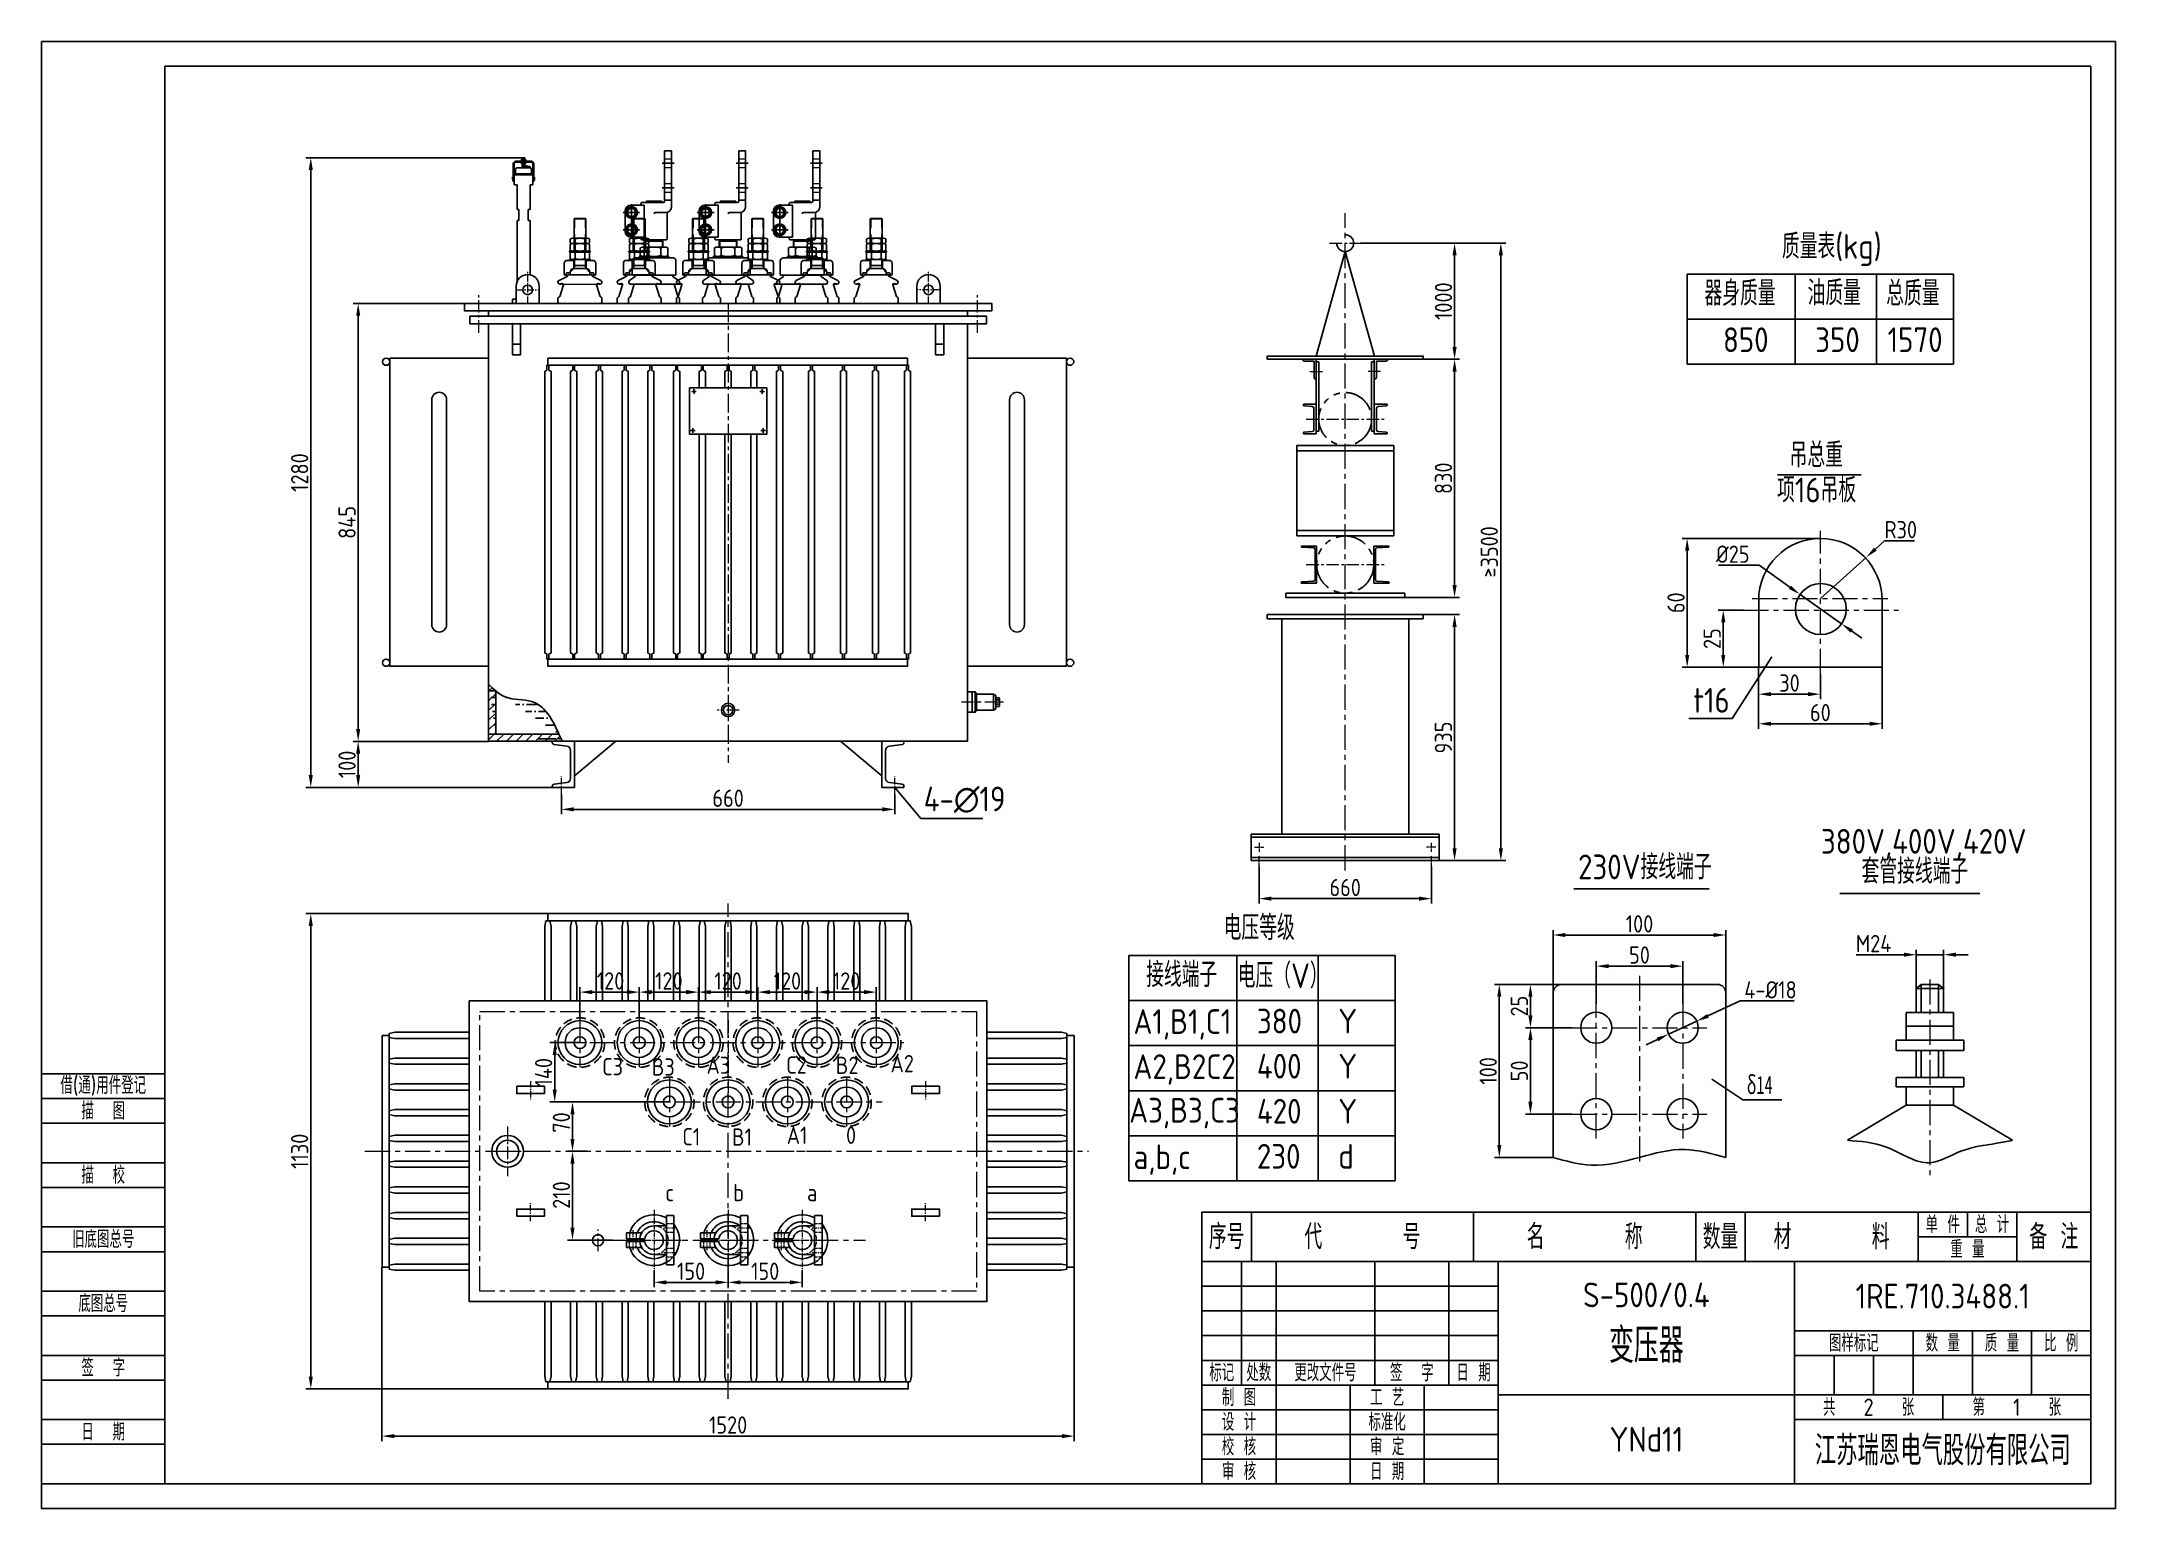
# Model space of a CAD drawing. Header units: millimetres. Extents: x 14511 to 18711, y -172 to 2798.
import ezdxf
from ezdxf import colors
from ezdxf.entities.mleader import LeaderData, LeaderLine
from ezdxf.math import Vec2, Vec3

# ---------------------------------------------------------------- set-up
doc = ezdxf.new("R2010")
doc.units = ezdxf.units.MM
for name, pattern in [('ACAD_ISO02W100', [15, 12, -3]), ('CENTER', [50.8, 31.75, -6.35, 6.35, -6.35]), ('CENTER2', [1.125, 0.75, -0.125, 0.125, -0.125]), ('CENTERX2', [101.6, 63.5, -12.7, 12.7, -12.7]), ('DASHDOT', [25.4, 12.7, -6.35, 0, -6.35]), ('HIDDEN', [9.525, 6.35, -3.175]), ('PHANTOM', [63.5, 31.75, -6.35, 6.35, -6.35, 6.35, -6.35])]:
    doc.linetypes.add(name, pattern=pattern)
doc.layers.get('0').update_dxf_attribs({"color": 1, "linetype": 'DASHDOT'})
for name, color, linetype in [('1', 4, 'Continuous'), ('2', 3, 'Continuous'), ('3', 6, 'HIDDEN'), ('99', 7, 'PHANTOM'), ('CEN', 1, 'CENTER'), ('中心线', 1, 'CENTER2'), ('尺寸线', 3, 'Continuous'), ('细线', 1, 'Continuous')]:
    doc.layers.add(name, color=color, linetype=linetype)
for name, color, linetype, lineweight in [('点画线1', 4, 'CENTERX2', 20), ('点画线2', 1, 'CENTER', 20), ('粗实线', 7, 'Continuous', 25), ('细实线', 3, 'Continuous', 35), ('虚线', 5, 'ACAD_ISO02W100', 18)]:
    doc.layers.add(name, color=color, linetype=linetype, lineweight=lineweight)
doc.styles.add('2倍', font='simfang.ttf', dxfattribs={"width": 0.66})
doc.styles.get("Standard").update_dxf_attribs({"font": 'gbenor.shx', "bigfont": 'gbcbig.shx'})
doc.dimstyles.new('1-2', dxfattribs={"dimscale": 2, "dimtxt": 3.5, "dimasz": 2, "dimexe": 1, "dimexo": 0, "dimgap": 1, "dimtad": 1, "dimtoh": 1, "dimdec": 1, "dimdsep": 46, "dimtxsty": 'Standard', "dimcen": 0, "dimclrd": 256, "dimclre": 256, "dimclrt": 3, "dimadec": 1, "dimazin": 0, "dimtfac": 1, "dimtdec": 1, "dimtmove": 0, "dimatfit": 3, "dimfxl": 1, "dimtzin": 0, "dimarcsym": 0})
pattern_1 = [(45, (35147.195, 59378.356), (-9.8109298, 9.8109298), [])]

msp = doc.modelspace()

# ---------------------------------------------------------------- texts
at = {"layer": '1'}
msp.add_text('江苏瑞恩电气股份有限公司', height=60, dxfattribs=at).set_placement((18101.66, -84.37))
at = {"layer": '1', "insert": (17760.54, 193.04), "char_height": 70, "width": 600, "attachment_point": 2}
msp.add_mtext('变压器', dxfattribs=at)
at = {"layer": '2'}
for s, height, p in [('质量表(kg)', 49.994, (18035.03, 2358.33)), ('器身质量', 49.994, (17878.23, 2263.29)), ('油质量', 49.994, (18086.96, 2263.97)), ('总质量', 49.994, (18246.13, 2262.95)), ('吊总重', 50, (18050.53, 1935.75)), ('吊总重', 50, (18050.53, 1935.75)), ('项16吊板', 50, (18025.2, 1864.9)), ('380V,400V,420V', 50, (18113.98, 1153.75)), ('230V接线端子', 50, (17622.17, 1101.93)), ('套管接线端子', 50, (18196.37, 1093.07)), ('电压等级', 49.994, (16904.46, 978.89)), ('接线端子', 49.994, (16747.66, 883.85)), ('电压（V）', 49.994, (16932.92, 881.82))]:
    msp.add_text(s, height=height, dxfattribs=at).set_placement(p)
at = {"layer": '2', "color": 2}
for s, height, p in [('850', 49.994, (17915.65, 2169.23)), ('350', 49.994, (18102.42, 2169.23)), ('1570', 49.994, (18249.05, 2169.22)), ('A1,B1,C1', 49.994, (16721.9, 788.89)), ('380', 49.994, (16971.85, 789.79)), ('Y', 49.99, (17136.62, 789.79)), ('A2,B2C2', 49.994, (16721.9, 697.65)), ('400', 49.994, (16971.85, 698.56)), ('Y', 49.99, (17136.62, 698.56)), ('A3,B3,C3', 49.994, (16713.23, 609.31)), ('420', 49.994, (16971.85, 607.32)), ('Y', 49.99, (17136.62, 607.32)), ('a,b,c', 49.994, (16721.9, 515.18)), ('230', 49.994, (16971.85, 516.09)), ('d', 49.99, (17136.62, 516.09))]:
    msp.add_text(s, height=height, dxfattribs=at).set_placement(p)
at = {"layer": '2', "color": 3, "insert": (17892.44, 1464.21), "char_height": 50, "attachment_point": 5}
msp.add_mtext('{\\C2;t16}', dxfattribs=at)
at = {"layer": '2', "color": 4, "insert": (17963.72, 703.93), "char_height": 36.75, "width": 202.367, "attachment_point": 1, "style": '2倍'}
msp.add_mtext('{\\fSimSun|b0|i0|c134|p2;δ\\C2;14}', dxfattribs=at)
at = {"layer": '2', "char_height": 50, "width": 600, "attachment_point": 5}
for s, insert in [('S-500/0.4', (17760.54, 260.54)), ('YNd11', (17760.54, -31.96))]:
    msp.add_mtext(s, dxfattribs=dict(at, insert=insert))
at = {"layer": '2', "color": 1, "insert": (18360.54, 258.04), "char_height": 50, "width": 600, "attachment_point": 5}
msp.add_mtext('1RE.710.3488.1', dxfattribs=at)
at = {"layer": '细线', "color": 3, "linetype": 'ByBlock', "lineweight": -3, "ltscale": 0.5}
for s, p in [('C3', (15645.81, 705.08)), ('B3', (15746.53, 704.39)), ('A3', (15857.36, 707.96)), ('C2', (16018.5, 708.3)), ('B2', (16119.21, 707.61)), ('A2', (16230.04, 711.19)), ('C1', (15808.23, 563.26)), ('B1', (15908.94, 562.57)), ('A1', (16019.77, 566.15)), ('0', (16139.77, 566.12)), ('c', (15773.74, 450.09)), ('b', (15911.27, 450.09)), ('a', (16060.71, 450.09))]:
    msp.add_text(s, height=35, dxfattribs=at).set_placement(p)
at = {"layer": '细线', "color": 4, "linetype": 'ByBlock', "lineweight": -3, "insert": (16297.14, 1289.55), "char_height": 50, "width": 140.158, "attachment_point": 1}
msp.add_mtext('4-∅19', dxfattribs=at)

# ---------------------------------------------------------------- blocks, each defined once
blk = doc.blocks.new('887')
at = {"layer": '1'}
for p, q in [((-19720.7, -55935.3), (-15820.7, -55935.3)), ((-19720.7, -58805.3), (-19720.7, -55935.3)), ((-15820.7, -55935.3), (-15820.7, -58805.3)), ((-19970.7, -57975.3), (-19720.7, -57975.3)), ((-19970.7, -58025.3), (-19720.7, -58025.3)), ((-19970.7, -58075.3), (-19720.7, -58075.3)), ((-19970.7, -58155.3), (-19720.7, -58155.3)), ((-19970.7, -58205.3), (-19720.7, -58205.3)), ((-19970.7, -58285.3), (-19720.7, -58285.3)), ((-15820.7, -58255.3), (-17620.7, -58255.3)), ((-17520.7, -58355.3), (-17520.7, -58255.3)), ((-17070.7, -58355.3), (-17070.7, -58255.3)), ((-16620.7, -58355.3), (-16620.7, -58255.3)), ((-16520.7, -58355.3), (-16520.7, -58255.3)), ((-16170.7, -58355.3), (-16170.7, -58255.3)), ((-16070.7, -58255.3), (-16070.7, -58305.3)), ((-15970.7, -58355.3), (-15970.7, -58255.3)), ((-19970.7, -58335.3), (-19720.7, -58335.3)), ((-16170.7, -58305.3), (-15970.7, -58305.3)), ((-15820.7, -58355.3), (-17620.7, -58355.3)), ((-17020.7, -58805.3), (-17020.7, -58355.3)), ((-16420.7, -58805.3), (-16420.7, -58355.3)), ((-19970.7, -58415.3), (-19720.7, -58415.3)), ((-19970.7, -58465.3), (-19720.7, -58465.3)), ((-15820.7, -58495.3), (-16420.7, -58495.3)), ((-15820.7, -58495.3), (-16420.7, -58495.3)), ((-19970.7, -58545.3), (-19720.7, -58545.3)), ((-15820.7, -58545.3), (-16420.7, -58545.3)), ((-19970.7, -58595.3), (-19720.7, -58595.3)), ((-17020.7, -58605.3), (-17620.7, -58605.3)), ((-16420.7, -58625.3), (-17020.7, -58625.3)), ((-16420.7, -58625.3), (-17020.7, -58625.3)), ((-19970.7, -58675.3), (-19720.7, -58675.3)), ((-15820.7, -58675.3), (-16420.7, -58675.3)), ((-15820.7, -58675.3), (-16420.7, -58675.3)), ((-19970.7, -58725.3), (-19720.7, -58725.3)), ((-19970.7, -58805.3), (-19720.7, -58805.3)), ((-15820.7, -58805.3), (-19720.7, -58805.3)), ((-15820.7, -58805.3), (-17620.7, -58805.3))]:
    blk.add_line(p, q, dxfattribs=at)
at = {"layer": '2'}
for p, q in [((-19970.7, -58855.3), (-19970.7, -55885.3)), ((-19970.7, -55885.3), (-15770.7, -55885.3)), ((-15770.7, -55885.3), (-15770.7, -58855.3)), ((-17540.7, -58605.3), (-17540.7, -58355.3)), ((-17470.7, -58605.3), (-17470.7, -58355.3)), ((-17270.7, -58605.3), (-17270.7, -58355.3)), ((-17120.7, -58605.3), (-17120.7, -58355.3)), ((-17020.7, -58405.3), (-17620.7, -58405.3)), ((-17020.7, -58455.3), (-17620.7, -58455.3)), ((-17020.7, -58505.3), (-17620.7, -58505.3)), ((-16180.7, -58625.3), (-16180.7, -58495.3)), ((-16060.7, -58625.3), (-16060.7, -58495.3)), ((-15940.7, -58625.3), (-15940.7, -58495.3)), ((-15820.7, -58545.3), (-16420.7, -58545.3)), ((-16340.7, -58625.3), (-16340.7, -58545.3)), ((-16260.7, -58625.3), (-16260.7, -58545.3)), ((-17020.7, -58555.3), (-17620.7, -58555.3)), ((-17470.7, -58805.3), (-17470.7, -58605.3)), ((-17320.7, -58805.3), (-17320.7, -58605.3)), ((-17170.7, -58805.3), (-17170.7, -58605.3)), ((-16420.7, -58625.3), (-15820.7, -58625.3)), ((-16120.7, -58675.3), (-16120.7, -58625.3)), ((-17020.7, -58655.3), (-17620.7, -58655.3)), ((-17020.7, -58705.3), (-17620.7, -58705.3)), ((-17020.7, -58755.3), (-17620.7, -58755.3)), ((-15770.7, -58855.3), (-19970.7, -58855.3))]:
    blk.add_line(p, q, dxfattribs=at)
at = {"layer": '点画线2', "color": 4, "linetype": 'ByBlock', "lineweight": -3, "ltscale": 0.5}
blk.add_line((-17620.7, -58255.3), (-17620.7, -58805.3), dxfattribs=at)
at = {"layer": '2', "attachment_point": 5}
for s, insert, char_height, width in [('序号', (-17570.7, -58305.3), 50, 100), ('代      号', (-17295.7, -58305.3), 50, 450), ('名      称', (-16845.7, -58305.3), 50, 450), ('数量', (-16570.7, -58305.3), 50, 100), ('材      料', (-16345.7, -58305.3), 50, 350), ('备 注', (-15895.7, -58305.3), 50, 150), ('标记', (-17580.7, -58580.3), 35, 80), ('更改文件号', (-17370.7, -58580.3), 35, 200), ('签  字', (-17195.7, -58580.3), 35, 150), ('日 期', (-17070.7, -58580.3), 35, 100), ('制 图', (-17545.7, -58630.3), 35, 150), ('工 艺', (-17245.7, -58630.3), 35, 150), ('设 计', (-17545.7, -58680.3), 35, 150), ('标准化', (-17245.7, -58680.3), 35, 150), ('校 核', (-17545.7, -58730.3), 35, 150), ('审 定', (-17245.7, -58730.3), 35, 150), ('审 核', (-17545.7, -58780.3), 35, 150), ('日 期', (-17245.7, -58780.3), 35, 150)]:
    blk.add_mtext(s, dxfattribs=dict(at, insert=insert, char_height=char_height, width=width))
at = {"layer": '点画线2', "color": 4, "linetype": 'ByBlock', "lineweight": -3, "ltscale": 0.5, "char_height": 35, "attachment_point": 5}
for s, insert, width in [('{\\C3;借(通)用件登记}', (-19845.7, -58000.3), 250), ('{\\C3;描  图}', (-19845.7, -58050.3), 250), ('{\\C3;描  校}', (-19845.7, -58180.3), 250), ('{\\C3;旧底图总号}', (-19845.7, -58310.3), 250), ('{\\C3;单 件}', (-16120.7, -58280.3), 100), ('{\\C3;总 计}', (-16020.7, -58280.3), 100), ('{\\C3;重 量}', (-16070.7, -58330.3), 200), ('{\\C3;底图总号}', (-19845.7, -58440.3), 250), ('{\\C3;图样标记}', (-16300.7, -58520.3), 240), ('{\\C3;数 量}', (-16120.7, -58520.3), 120), ('{\\C3;质 量}', (-16000.7, -58520.3), 120), ('{\\C3;比 例}', (-15880.7, -58520.3), 120), ('{\\C3;签  字}', (-19845.7, -58570.3), 250), ('{\\C3;处数}', (-17505.7, -58580.3), 70), ('{\\C3;共   2   张}', (-16270.7, -58650.3), 300), ('{\\C3;第   1   张}', (-15970.7, -58650.3), 300), ('{\\C3;日  期}', (-19845.7, -58700.3), 250)]:
    blk.add_mtext(s, dxfattribs=dict(at, insert=insert, width=width))
blk = doc.blocks.new('A$C750122E4')
at = {"layer": '1'}
for p, q in [((0, 0), (0, 32.1)), ((42.9, 0), (0, 0)), ((42.9, 0), (42.9, 32.1))]:
    blk.add_line(p, q, dxfattribs=at)
blk.add_circle((21.4, 25), 8.93, dxfattribs=at)
blk.add_arc((21.4, 32.1), 21.4, 0, 180, dxfattribs=at)
at = {"layer": '点画线1', "color": 1, "ltscale": 0.2}
for p, q in [((21.4, 0), (21.4, 60.4)), ((42.9, 25), (0, 25))]:
    blk.add_line(p, q, dxfattribs=at)
blk = doc.blocks.new('*D2405')
at = {"layer": '2', "lineweight": -2}
for p, q in [((15616.1, 551.3), (15575.9, 551.3)), ((15585.9, 396.3), (15585.9, 526.3)), ((15667, 371.3), (15575.9, 371.3))]:
    blk.add_line(p, q, dxfattribs=at)
at = {"layer": '2', "linetype": 'ByBlock'}
for points in [[(15590, 526.3), (15581.7, 526.3), (15585.9, 551.3)], [(15581.7, 396.3), (15590, 396.3), (15585.9, 371.3)]]:
    blk.add_solid(points, dxfattribs=at)
at = {"layer": 'Defpoints', "color": 0, "linetype": 'ByBlock'}
for p in [(15585.9, 551.3), (15616.1, 551.3), (15667, 371.3)]:
    blk.add_point(p, dxfattribs=at)
at = {"layer": '2', "color": 3, "linetype": 'ByBlock', "insert": (15563.4, 462.6), "char_height": 35, "attachment_point": 5, "rotation": 90}
blk.add_mtext('{\\C2;210}', dxfattribs=at)
blk = doc.blocks.new('*D2408')
at = {"layer": '2', "lineweight": -2}
for p, q in [((15563.5, 1273.3), (15563.5, 1233.5)), ((16238.5, 1273.3), (16238.5, 1233.5)), ((15588.5, 1243.5), (16213.5, 1243.5))]:
    blk.add_line(p, q, dxfattribs=at)
at = {"layer": '2', "linetype": 'ByBlock'}
for points in [[(15588.5, 1247.7), (15588.5, 1239.3), (15563.5, 1243.5)], [(16213.5, 1239.3), (16213.5, 1247.7), (16238.5, 1243.5)]]:
    blk.add_solid(points, dxfattribs=at)
at = {"layer": 'Defpoints', "color": 0, "linetype": 'ByBlock'}
for p in [(15563.5, 1273.3), (16238.5, 1273.3), (16238.5, 1243.5)]:
    blk.add_point(p, dxfattribs=at)
at = {"layer": '2', "color": 3, "linetype": 'ByBlock', "insert": (15901, 1266), "char_height": 35, "attachment_point": 5}
blk.add_mtext('{{\\C2;660}}', dxfattribs=at)
blk = doc.blocks.new('*D2409')
at = {"layer": '2', "lineweight": -2}
for p, q in [((15536.1, 1032.4), (15045.9, 1032.4)), ((15055.9, 1007.4), (15055.9, 95.1)), ((15536.1, 70.1), (15045.9, 70.1))]:
    blk.add_line(p, q, dxfattribs=at)
at = {"layer": '2', "linetype": 'ByBlock'}
for points in [[(15060, 1007.4), (15051.7, 1007.4), (15055.9, 1032.4)], [(15051.7, 95.1), (15060, 95.1), (15055.9, 70.1)]]:
    blk.add_solid(points, dxfattribs=at)
at = {"layer": 'Defpoints', "color": 0, "linetype": 'ByBlock'}
for p in [(15536.1, 1032.4), (15055.9, 70.1), (15536.1, 70.1)]:
    blk.add_point(p, dxfattribs=at)
at = {"layer": '2', "color": 3, "linetype": 'ByBlock', "insert": (15033.4, 551.3), "char_height": 35, "attachment_point": 5, "rotation": 90}
blk.add_mtext('{\\C2;1130}', dxfattribs=at)
blk = doc.blocks.new('*D2410')
at = {"layer": '2', "lineweight": -2}
for p, q in [((15200.1, 316.7), (15200.1, -35.4)), ((16601.8, 316.7), (16601.8, -35.4)), ((15225.1, -25.4), (16576.8, -25.4))]:
    blk.add_line(p, q, dxfattribs=at)
at = {"layer": '2', "linetype": 'ByBlock'}
for points in [[(15225.1, -21.2), (15225.1, -29.6), (15200.1, -25.4)], [(16576.8, -29.6), (16576.8, -21.2), (16601.8, -25.4)]]:
    blk.add_solid(points, dxfattribs=at)
at = {"layer": 'Defpoints', "color": 0, "linetype": 'ByBlock'}
for p in [(15200.1, 316.7), (16601.8, 316.7), (16601.8, -25.4)]:
    blk.add_point(p, dxfattribs=at)
at = {"layer": '2', "color": 3, "linetype": 'ByBlock', "insert": (15901, -2.9), "char_height": 35, "attachment_point": 5}
blk.add_mtext('{\\C2;1520}', dxfattribs=at)
blk = doc.blocks.new('*D2411')
at = {"layer": '2', "lineweight": -2}
for p, q in [((15416, 1381.2), (15141.9, 1381.2)), ((15151.9, 1312.8), (15151.9, 1356.2)), ((15544.8, 1287.8), (15141.9, 1287.8))]:
    blk.add_line(p, q, dxfattribs=at)
at = {"layer": '2', "linetype": 'ByBlock'}
for points in [[(15156, 1356.2), (15147.7, 1356.2), (15151.9, 1381.2)], [(15147.7, 1312.8), (15156, 1312.8), (15151.9, 1287.8)]]:
    blk.add_solid(points, dxfattribs=at)
at = {"layer": 'Defpoints', "color": 0, "linetype": 'ByBlock'}
for p in [(15151.9, 1381.2), (15416, 1381.2), (15544.8, 1287.8)]:
    blk.add_point(p, dxfattribs=at)
at = {"layer": '2', "color": 3, "linetype": 'ByBlock', "insert": (15129.4, 1334.5), "char_height": 35, "attachment_point": 5, "rotation": 90}
blk.add_mtext('{\\C2;100}', dxfattribs=at)
blk = doc.blocks.new('*D2412')
at = {"layer": '2', "lineweight": -2}
for p, q in [((15367, 2267.8), (15141.9, 2267.8)), ((15151.9, 1406.2), (15151.9, 2242.8)), ((15416, 1381.2), (15141.9, 1381.2))]:
    blk.add_line(p, q, dxfattribs=at)
at = {"layer": '2', "linetype": 'ByBlock'}
for points in [[(15156, 2242.8), (15147.7, 2242.8), (15151.9, 2267.8)], [(15147.7, 1406.2), (15156, 1406.2), (15151.9, 1381.2)]]:
    blk.add_solid(points, dxfattribs=at)
at = {"layer": 'Defpoints', "color": 0, "linetype": 'ByBlock'}
for p in [(15151.9, 2267.8), (15367, 2267.8), (15416, 1381.2)]:
    blk.add_point(p, dxfattribs=at)
at = {"layer": '2', "color": 3, "linetype": 'ByBlock', "insert": (15129.4, 1824.5), "char_height": 35, "attachment_point": 5, "rotation": 90}
blk.add_mtext('{\\C2;845}', dxfattribs=at)
blk = doc.blocks.new('*D2413')
at = {"layer": '2', "lineweight": -2}
for p, q in [((15484.4, 2562.8), (15045.9, 2562.8)), ((15055.9, 2537.8), (15055.9, 1312.8)), ((15544.8, 1287.8), (15045.9, 1287.8))]:
    blk.add_line(p, q, dxfattribs=at)
at = {"layer": '2', "linetype": 'ByBlock'}
for points in [[(15060, 2537.8), (15051.7, 2537.8), (15055.9, 2562.8)], [(15051.7, 1312.8), (15060, 1312.8), (15055.9, 1287.8)]]:
    blk.add_solid(points, dxfattribs=at)
at = {"layer": 'Defpoints', "color": 0, "linetype": 'ByBlock'}
for p in [(15484.4, 2562.8), (15055.9, 1287.8), (15544.8, 1287.8)]:
    blk.add_point(p, dxfattribs=at)
at = {"layer": '2', "color": 3, "linetype": 'ByBlock', "insert": (15033.4, 1925.3), "char_height": 35, "attachment_point": 5, "rotation": 90}
blk.add_mtext('{\\C2;1280}', dxfattribs=at)
blk = doc.blocks.new('*D2414')
at = {"layer": '2', "lineweight": -2}
for p, q in [((15782, 651.2), (15575.9, 651.2)), ((15585.9, 626.2), (15585.9, 576.3)), ((15616.1, 551.3), (15575.9, 551.3))]:
    blk.add_line(p, q, dxfattribs=at)
at = {"layer": '2', "linetype": 'ByBlock'}
for points in [[(15590, 626.2), (15581.7, 626.2), (15585.9, 651.2)], [(15581.7, 576.3), (15590, 576.3), (15585.9, 551.3)]]:
    blk.add_solid(points, dxfattribs=at)
at = {"layer": 'Defpoints', "color": 0, "linetype": 'ByBlock'}
for p in [(15782, 651.2), (15585.9, 551.3), (15616.1, 551.3)]:
    blk.add_point(p, dxfattribs=at)
at = {"layer": '2', "color": 3, "linetype": 'ByBlock', "insert": (15563.4, 609.6), "char_height": 35, "attachment_point": 5, "rotation": 90}
blk.add_mtext('{\\C2;70}', dxfattribs=at)
blk = doc.blocks.new('A$C43780781')
at = {"layer": '细线', "color": 4, "linetype": 'ByBlock', "lineweight": -3, "ltscale": 0.5}
for p, q in [((18.4, 36.8), (15.6, 41.4)), ((15.6, 4.6), (15.6, 36.8)), ((18.4, 4.6), (15.6, 0)), ((18.4, 36.8), (18.4, 4.6)), ((18.4, 36.8), (52.4, 36.8)), ((18.4, 4.6), (52.4, 4.6)), ((52.4, 36.8), (52.4, 4.6)), ((52.4, 36.8), (52.4, 36.8)), ((52.4, 4.6), (52.4, 4.6)), ((57, 32.2), (57, 9.2)), ((57, 29.2), (57, 12.1)), ((64.2, 29.2), (57, 29.2)), ((64.2, 25), (57, 25)), ((64.2, 16.4), (57, 16.4)), ((64.2, 12.1), (57, 12.1)), ((65, 27.8), (64.2, 29.2)), ((65, 13.6), (64.2, 12.1)), ((65, 27.8), (65, 13.6))]:
    blk.add_line(p, q, dxfattribs=at)
for points in [[(0, 41.4), (9.2, 41.4), (9.2, 0), (0, 0)], [(9.2, 41.4), (15.6, 41.4), (15.6, 0), (9.2, 0)]]:
    blk.add_lwpolyline(points, close=True, dxfattribs=at)
for centre, radius, start, end in [((52.4, 32.2), 4.6, 0, 90), ((52.4, 9.2), 4.6, 270, 0), ((62.1, 27), 2.9, 315.2396, 31.2667), ((53.7, 20.7), 11.3, 337.7807, 22.2193), ((62.1, 14.4), 2.9, 328.7333, 44.7604)]:
    blk.add_arc(centre, radius, start, end, dxfattribs=at)
blk = doc.blocks.new('*D2415')
at = {"layer": '2', "lineweight": -2}
for p, q in [((17308.7, 1638), (17382.1, 1638)), ((17372.1, 1613), (17372.1, 1164.8)), ((17340.8, 1139.8), (17382.1, 1139.8))]:
    blk.add_line(p, q, dxfattribs=at)
at = {"layer": '2', "linetype": 'ByBlock'}
for points in [[(17376.3, 1613), (17367.9, 1613), (17372.1, 1638)], [(17367.9, 1164.8), (17376.3, 1164.8), (17372.1, 1139.8)]]:
    blk.add_solid(points, dxfattribs=at)
at = {"layer": 'Defpoints', "color": 0, "linetype": 'ByBlock'}
for p in [(17308.7, 1638), (17340.8, 1139.8), (17372.1, 1139.8)]:
    blk.add_point(p, dxfattribs=at)
at = {"layer": '2', "color": 3, "linetype": 'ByBlock', "insert": (17349.6, 1388.9), "char_height": 35, "attachment_point": 5, "rotation": 90}
blk.add_mtext('{\\C2;935}', dxfattribs=at)
blk = doc.blocks.new('*D2416')
at = {"layer": '2', "lineweight": -2}
for p, q in [((17308.7, 2154.8), (17382.1, 2154.8)), ((17372.1, 1697.7), (17372.1, 2129.8)), ((17271.2, 1672.7), (17382.1, 1672.7))]:
    blk.add_line(p, q, dxfattribs=at)
at = {"layer": '2', "linetype": 'ByBlock'}
for points in [[(17376.3, 2129.8), (17367.9, 2129.8), (17372.1, 2154.8)], [(17367.9, 1697.7), (17376.3, 1697.7), (17372.1, 1672.7)]]:
    blk.add_solid(points, dxfattribs=at)
at = {"layer": 'Defpoints', "color": 0, "linetype": 'ByBlock'}
for p in [(17308.7, 2154.8), (17372.1, 2154.8), (17271.2, 1672.7)]:
    blk.add_point(p, dxfattribs=at)
at = {"layer": '2', "color": 3, "linetype": 'ByBlock', "insert": (17349.6, 1913.8), "char_height": 35, "attachment_point": 5, "rotation": 90}
blk.add_mtext('{\\C2;830}', dxfattribs=at)
blk = doc.blocks.new('*D2417')
at = {"layer": '2', "lineweight": -2}
for p, q in [((17182.2, 2389.8), (17382.1, 2389.8)), ((17372.1, 2179.8), (17372.1, 2364.8)), ((17372.1, 2154.8), (17362.1, 2154.8))]:
    blk.add_line(p, q, dxfattribs=at)
at = {"layer": '2', "linetype": 'ByBlock'}
for points in [[(17376.3, 2364.8), (17367.9, 2364.8), (17372.1, 2389.8)], [(17367.9, 2179.8), (17376.3, 2179.8), (17372.1, 2154.8)]]:
    blk.add_solid(points, dxfattribs=at)
at = {"layer": 'Defpoints', "color": 0, "linetype": 'ByBlock'}
for p in [(17182.2, 2389.8), (17372.1, 2389.8), (17372.1, 2154.8)]:
    blk.add_point(p, dxfattribs=at)
at = {"layer": '2', "color": 3, "linetype": 'ByBlock', "insert": (17349.6, 2272.3), "char_height": 35, "attachment_point": 5, "rotation": 90}
blk.add_mtext('{{\\C2;1000}}', dxfattribs=at)
blk = doc.blocks.new('*D2418')
at = {"layer": '2', "lineweight": -2}
for p, q in [((17182.2, 2389.8), (17475.9, 2389.8)), ((17465.9, 2364.8), (17465.9, 1164.8)), ((17340.8, 1139.8), (17475.9, 1139.8))]:
    blk.add_line(p, q, dxfattribs=at)
at = {"layer": '2', "linetype": 'ByBlock'}
for points in [[(17470.1, 2364.8), (17461.7, 2364.8), (17465.9, 2389.8)], [(17461.7, 1164.8), (17470.1, 1164.8), (17465.9, 1139.8)]]:
    blk.add_solid(points, dxfattribs=at)
at = {"layer": 'Defpoints', "color": 0, "linetype": 'ByBlock'}
for p in [(17182.2, 2389.8), (17340.8, 1139.8), (17465.9, 1139.8)]:
    blk.add_point(p, dxfattribs=at)
at = {"layer": '2', "color": 3, "linetype": 'ByBlock', "insert": (17442.4, 1764.8), "char_height": 35, "attachment_point": 5, "rotation": 90}
blk.add_mtext('{\\C2;≥3500}', dxfattribs=at)
blk = doc.blocks.new('*D2419')
at = {"layer": '2', "lineweight": -2}
for p, q in [((16976.1, 1127.5), (16976.1, 1052.8)), ((17325.1, 1127.5), (17325.1, 1052.8)), ((17001.1, 1062.8), (17300.1, 1062.8))]:
    blk.add_line(p, q, dxfattribs=at)
at = {"layer": '2', "linetype": 'ByBlock'}
for points in [[(17001.1, 1067), (17001.1, 1058.6), (16976.1, 1062.8)], [(17300.1, 1058.6), (17300.1, 1067), (17325.1, 1062.8)]]:
    blk.add_solid(points, dxfattribs=at)
at = {"layer": 'Defpoints', "color": 0, "linetype": 'ByBlock'}
for p in [(16976.1, 1127.5), (17325.1, 1127.5), (17325.1, 1062.8)]:
    blk.add_point(p, dxfattribs=at)
at = {"layer": '2', "color": 3, "linetype": 'ByBlock', "insert": (17150.6, 1085.3), "char_height": 35, "attachment_point": 5}
blk.add_mtext('{{\\C2;660}}', dxfattribs=at)
blk = doc.blocks.new('*D2422')
at = {"layer": '2', "lineweight": -2}
for p, q in [((17957.1, 1647), (17906.2, 1647)), ((17916.2, 1622), (17916.2, 1556.3)), ((17987.9, 1531.3), (17906.2, 1531.3))]:
    blk.add_line(p, q, dxfattribs=at)
at = {"layer": '2', "linetype": 'ByBlock'}
for points in [[(17920.4, 1622), (17912, 1622), (17916.2, 1647)], [(17912, 1556.3), (17920.4, 1556.3), (17916.2, 1531.3)]]:
    blk.add_solid(points, dxfattribs=at)
at = {"layer": 'Defpoints', "color": 0, "linetype": 'ByBlock'}
for p in [(17957.1, 1647), (17916.2, 1531.3), (17987.9, 1531.3)]:
    blk.add_point(p, dxfattribs=at)
at = {"layer": '2', "color": 3, "linetype": 'ByBlock', "insert": (17893.7, 1589.2), "char_height": 35, "attachment_point": 5, "rotation": 90}
blk.add_mtext('{{\\C2;25}}', dxfattribs=at)
blk = doc.blocks.new('*D2423')
at = {"layer": '2', "lineweight": -2}
for p, q in [((18112.9, 1792), (17833.1, 1792)), ((17843.1, 1767), (17843.1, 1556.3)), ((17987.9, 1531.3), (17833.1, 1531.3))]:
    blk.add_line(p, q, dxfattribs=at)
at = {"layer": '2', "linetype": 'ByBlock'}
for points in [[(17847.3, 1767), (17838.9, 1767), (17843.1, 1792)], [(17838.9, 1556.3), (17847.3, 1556.3), (17843.1, 1531.3)]]:
    blk.add_solid(points, dxfattribs=at)
at = {"layer": 'Defpoints', "color": 0, "linetype": 'ByBlock'}
for p in [(18112.9, 1792), (17843.1, 1531.3), (17987.9, 1531.3)]:
    blk.add_point(p, dxfattribs=at)
at = {"layer": '2', "color": 3, "linetype": 'ByBlock', "insert": (17820.6, 1661.7), "char_height": 35, "attachment_point": 5, "rotation": 90}
blk.add_mtext('{{\\C2;60}}', dxfattribs=at)
blk = doc.blocks.new('*D2424')
at = {"layer": '2', "lineweight": -2}
for p, q in [((17987.9, 1531.3), (17987.9, 1466.7)), ((18112.9, 1517.4), (18112.9, 1466.7)), ((18087.9, 1476.7), (18012.9, 1476.7))]:
    blk.add_line(p, q, dxfattribs=at)
at = {"layer": '2', "linetype": 'ByBlock'}
for points in [[(18012.9, 1480.8), (18012.9, 1472.5), (17987.9, 1476.7)], [(18087.9, 1472.5), (18087.9, 1480.8), (18112.9, 1476.7)]]:
    blk.add_solid(points, dxfattribs=at)
at = {"layer": 'Defpoints', "color": 0, "linetype": 'ByBlock'}
for p in [(17987.9, 1531.3), (18112.9, 1517.4), (17987.9, 1476.7)]:
    blk.add_point(p, dxfattribs=at)
at = {"layer": '2', "color": 3, "linetype": 'ByBlock', "insert": (18050.4, 1499.2), "char_height": 35, "attachment_point": 5}
blk.add_mtext('{{\\C2;30}}', dxfattribs=at)
blk = doc.blocks.new('*D2425')
at = {"layer": '2', "lineweight": -2}
for p, q in [((17987.9, 1531.3), (17987.9, 1406.8)), ((18237.9, 1531.3), (18237.9, 1406.8)), ((18012.9, 1416.8), (18212.9, 1416.8))]:
    blk.add_line(p, q, dxfattribs=at)
at = {"layer": '2', "linetype": 'ByBlock'}
for points in [[(18012.9, 1420.9), (18012.9, 1412.6), (17987.9, 1416.8)], [(18212.9, 1412.6), (18212.9, 1420.9), (18237.9, 1416.8)]]:
    blk.add_solid(points, dxfattribs=at)
at = {"layer": 'Defpoints', "color": 0, "linetype": 'ByBlock'}
for p in [(17987.9, 1531.3), (18237.9, 1531.3), (18237.9, 1416.8)]:
    blk.add_point(p, dxfattribs=at)
at = {"layer": '2', "color": 3, "linetype": 'ByBlock', "insert": (18112.9, 1439.3), "char_height": 35, "attachment_point": 5}
blk.add_mtext('{{\\C2;60}}', dxfattribs=at)
blk = doc.blocks.new('*D2426')
at = {"layer": '2', "lineweight": -2}
for p, q in [((17906.3, 1737.6), (17988.6, 1737.6)), ((18051.3, 1693.1), (17988.6, 1737.6)), ((18155.8, 1619), (18071.7, 1678.7)), ((18176.2, 1604.6), (18196.6, 1590.1))]:
    blk.add_line(p, q, dxfattribs=at)
at = {"layer": '2', "linetype": 'ByBlock'}
for points in [[(18048.9, 1689.7), (18053.7, 1696.5), (18071.7, 1678.7)], [(18178.6, 1608), (18173.8, 1601.2), (18155.8, 1619)]]:
    blk.add_solid(points, dxfattribs=at)
at = {"layer": 'Defpoints', "color": 0, "linetype": 'ByBlock'}
for p in [(18071.7, 1678.7), (18155.8, 1619)]:
    blk.add_point(p, dxfattribs=at)
at = {"layer": '2', "color": 3, "linetype": 'ByBlock', "insert": (17935.5, 1760.1), "char_height": 35, "attachment_point": 5}
blk.add_mtext('{{\\C2;%%C25}}', dxfattribs=at)
blk = doc.blocks.new('*D2427')
at = {"layer": '2', "lineweight": -2}
for p, q in [((18224.4, 1770.5), (18242.9, 1787.2)), ((18303.4, 1787.2), (18242.9, 1787.2)), ((18112.9, 1670.1), (18205.8, 1753.7))]:
    blk.add_line(p, q, dxfattribs=at)
at = {"layer": '2', "linetype": 'ByBlock'}
blk.add_solid([(18221.6, 1773.6), (18227.1, 1767.4), (18205.8, 1753.7)], dxfattribs=at)
at = {"layer": 'Defpoints', "color": 0, "linetype": 'ByBlock'}
for p in [(18205.8, 1753.7), (18112.9, 1670.1)]:
    blk.add_point(p, dxfattribs=at)
at = {"layer": '2', "color": 3, "linetype": 'ByBlock', "insert": (18275.6, 1809.7), "char_height": 35, "attachment_point": 5}
blk.add_mtext('{{\\C2;R30}}', dxfattribs=at)
blk = doc.blocks.new('*D2428')
at = {"layer": '2', "lineweight": -2}
for p, q in [((18281.9, 949.3), (18185.1, 949.3)), ((18306.9, 880.6), (18306.9, 959.3)), ((18306.9, 949.3), (18362.4, 949.3)), ((18362.4, 880.6), (18362.4, 959.3)), ((18387.4, 949.3), (18412.4, 949.3))]:
    blk.add_line(p, q, dxfattribs=at)
at = {"layer": '2', "linetype": 'ByBlock'}
for points in [[(18281.9, 945.1), (18281.9, 953.4), (18306.9, 949.3)], [(18387.4, 953.4), (18387.4, 945.1), (18362.4, 949.3)]]:
    blk.add_solid(points, dxfattribs=at)
at = {"layer": 'Defpoints', "color": 0, "linetype": 'ByBlock'}
for p in [(18362.4, 949.3), (18306.9, 880.6), (18362.4, 880.6)]:
    blk.add_point(p, dxfattribs=at)
at = {"layer": '2', "color": 3, "linetype": 'ByBlock', "insert": (18220.7, 971.8), "char_height": 35, "attachment_point": 5}
blk.add_mtext('{\\C2;M24}', dxfattribs=at)
blk = doc.blocks.new('800')
at = {"layer": '3', "ltscale": 3}
blk.add_circle((9535.4, 182.3), 50, dxfattribs=at)
at = {"layer": '细线', "color": 4, "linetype": 'ByBlock', "lineweight": -3}
for radius in [44.5, 30, 12]:
    blk.add_circle((9535.4, 182.3), radius, dxfattribs=at)
blk = doc.blocks.new('794682')
at = {"color": 4, "linetype": 'ByBlock', "lineweight": -3, "ltscale": 0.5}
for radius, start, end in [(51.5, 60.9589, 163.0665), (51.5, 196.9335, 39.0407), (37.5, 50.6542, 156.4218), (37.5, 203.5782, 309.3458)]:
    blk.add_arc((91626.5, 22678.4), radius, start, end, dxfattribs=at)
at = {"layer": '点画线1', "color": 1, "ltscale": 0.15}
for p, q in [((91626.5, 22739.9), (91626.5, 22616.9)), ((91583.5, 22698.4), (91583.5, 22658.4)), ((91646.5, 22703.4), (91671.5, 22703.4)), ((91565.5, 22678.4), (91688, 22678.4)), ((91646.5, 22653.4), (91671.5, 22653.4))]:
    blk.add_line(p, q, dxfattribs=at)
at = {"layer": '粗实线'}
for p, q in [((91651.5, 22628.4), (91651.5, 22728.4)), ((91651.5, 22728.4), (91666.5, 22728.4)), ((91666.5, 22628.4), (91666.5, 22728.4)), ((91570.5, 22693.4), (91599, 22693.4)), ((91570.5, 22693.4), (91570.5, 22680.9)), ((91570.5, 22680.9), (91607.6, 22680.9)), ((91626.5, 22707.4), (91651.5, 22707.4)), ((91570.5, 22675.9), (91607.6, 22675.9)), ((91570.5, 22663.4), (91570.5, 22675.9)), ((91570.5, 22663.4), (91599, 22663.4)), ((91626.5, 22649.4), (91651.5, 22649.4)), ((91651.5, 22628.4), (91666.5, 22628.4))]:
    blk.add_line(p, q, dxfattribs=at)
for centre, radius, start, end in [((91626.5, 22678.4), 29, 90, 175.0546), ((91599, 22698.4), 5, 270, 323.9681), ((91626.5, 22678.4), 19, 187.5608, 172.4392), ((91626.5, 22678.4), 29, 184.9454, 270), ((91599, 22658.4), 5, 36.0319, 90)]:
    blk.add_arc(centre, radius, start, end, dxfattribs=at)
at = {"layer": '虚线', "ltscale": 0.5}
for p, q in [((91577, 22693.4), (91577, 22680.9)), ((91590, 22693.4), (91590, 22680.9)), ((91651.5, 22712.4), (91666.5, 22712.4)), ((91651.5, 22694.4), (91666.5, 22694.4)), ((91577, 22663.4), (91577, 22675.9)), ((91590, 22663.4), (91590, 22675.9)), ((91651.5, 22662.4), (91666.5, 22662.4)), ((91651.5, 22644.4), (91666.5, 22644.4))]:
    blk.add_line(p, q, dxfattribs=at)
at = {"layer": '虚线'}
blk.add_arc((91626.5, 22678.4), 29, 270, 90, dxfattribs=at)
blk = doc.blocks.new('800z')
at = {"layer": '细实线'}
h = blk.add_hatch(dxfattribs=at)
h.set_pattern_fill('ANSI31', color=256, scale=0.5, angle=90)
h.set_pattern_definition([(135, (-21533.9647, -10616.9166), (-1.122532015, -1.122532015), [])])
h.paths.add_polyline_path([(11050.6, -344.8), (11050.6, -346.8), (11059.1, -346.8), (11059.1, -344.8)])
h.paths.add_polyline_path([(11084.1, -344.8), (11084.1, -346.8), (11092.6, -346.8), (11092.6, -344.8)])
at = {"layer": '3', "ltscale": 4}
for p, q in [((11060.6, -319.8), (11060.6, -261.8)), ((11082.6, -319.8), (11082.6, -261.8)), ((11059.6, -363.3), (11059.1, -363.3)), ((11059.6, -356.8), (11083.6, -356.8)), ((11060.6, -356.8), (11060.6, -344.8)), ((11082.6, -356.8), (11082.6, -344.8)), ((11084.1, -363.3), (11083.6, -363.3))]:
    blk.add_line(p, q, dxfattribs=at)
for centre, start, end in [((11047.6, -356.8), 337.3801, 0), ((11095.6, -356.8), 180, 202.6199)]:
    blk.add_arc(centre, 13, start, end, dxfattribs=at)
at = {"layer": '粗实线'}
for p, q in [((11059.6, -262.8), (11060.6, -261.8)), ((11059.6, -262.8), (11059.6, -319.8)), ((11059.6, -262.8), (11083.6, -262.8)), ((11060.6, -261.8), (11082.6, -261.8)), ((11083.6, -262.8), (11082.6, -261.8)), ((11083.6, -262.8), (11083.6, -319.8)), ((11092.5, -327.8), (11050.5, -327.8)), ((11092.5, -327.8), (11050.5, -327.8)), ((11051.9, -303.2), (11051.9, -311.4)), ((11051.9, -314.1), (11051.9, -326.4)), ((11052, -331.1), (11052, -343.4)), ((11086.2, -301.9), (11056.8, -301.9)), ((11086.2, -312.8), (11056.8, -312.8)), ((11086.3, -329.8), (11056.9, -329.8)), ((11059.6, -319.8), (11059.6, -329.8)), ((11061.7, -311.4), (11061.7, -303.2)), ((11061.7, -326.4), (11061.7, -314.1)), ((11061.8, -343.4), (11061.8, -331.1)), ((11081.3, -311.4), (11081.3, -303.2)), ((11081.3, -326.4), (11081.3, -314.1)), ((11081.4, -343.4), (11081.4, -331.1)), ((11083.6, -319.8), (11083.6, -329.8)), ((11091.1, -303.2), (11091.1, -311.4)), ((11091.1, -314.1), (11091.1, -326.4)), ((11091.2, -331.1), (11091.2, -343.4)), ((11092.5, -329.8), (11092.5, -327.8)), ((11041.6, -376.8), (11046.6, -376.8)), ((11043.6, -373.8), (11043.6, -374.8)), ((11045.6, -346.8), (11059.6, -346.8)), ((11045.6, -371.8), (11051.6, -371.8)), ((11046.6, -376.8), (11046.6, -377.5)), ((11047.6, -375.8), (11095.6, -375.8)), ((11092.6, -344.8), (11050.6, -344.8)), ((11050.6, -346.8), (11050.6, -344.8)), ((11059.1, -363.3), (11050.6, -371.8)), ((11051.6, -371.1), (11051.6, -377.1)), ((11059.1, -346.8), (11059.1, -344.8)), ((11059.1, -348.8), (11059.1, -363.3)), ((11083.6, -346.8), (11097.6, -346.8)), ((11083.6, -375.8), (11095.6, -375.8)), ((11084.1, -346.8), (11084.1, -344.8)), ((11084.1, -348.8), (11084.1, -363.3)), ((11084.1, -363.3), (11092.6, -371.8)), ((11091.6, -371.1), (11091.6, -377.1)), ((11091.6, -371.8), (11097.6, -371.8)), ((11092.6, -346.8), (11092.6, -344.8)), ((11096.6, -376.8), (11096.6, -377.5)), ((11096.6, -376.8), (11101.6, -376.8)), ((11099.6, -373.8), (11099.6, -374.8)), ((11045.5, -379.3), (11029.3, -387.2)), ((11038, -395.9), (11030.5, -419.7)), ((11031.1, -394.8), (11037.9, -394.8)), ((11097.7, -379.3), (11113.8, -387.2)), ((11105.2, -395.9), (11112.7, -419.7)), ((11112.1, -394.8), (11105.3, -394.8)), ((11027.1, -423.8), (11027.1, -431.3)), ((11029.6, -433.8), (11113.6, -433.8)), ((11116.1, -423.8), (11116.1, -431.3))]:
    blk.add_line(p, q, dxfattribs=at)
at = {"layer": '粗实线', "ltscale": 0.25}
for p, q in [((11039.6, -352.8), (11039.6, -374.8)), ((11103.6, -352.8), (11103.6, -374.8))]:
    blk.add_line(p, q, dxfattribs=at)
at = {"layer": '粗实线'}
for centre, radius, start, end in [((11056.8, -311.7), 9.81, 60, 120), ((11056.8, -302.9), 9.81, 240, 300), ((11056.8, -322.6), 9.81, 60, 120), ((11056.8, -317.9), 9.81, 240, 300), ((11056.9, -339.6), 9.81, 60, 120), ((11071.5, -339.2), 37.3, 74.7385, 105.2615), ((11071.5, -275.5), 37.3, 254.7385, 285.2615), ((11071.5, -350), 37.3, 74.7385, 105.2615), ((11071.5, -290.5), 37.3, 254.7385, 285.2615), ((11071.6, -367), 37.3, 74.7385, 105.2615), ((11086.2, -311.7), 9.81, 60, 120), ((11086.2, -302.9), 9.81, 240, 300), ((11086.2, -322.6), 9.81, 60, 120), ((11086.2, -317.9), 9.81, 240, 300), ((11086.3, -339.6), 9.81, 60, 120), ((11045.6, -352.8), 6, 90, 180), ((11041.6, -374.8), 2, 180, 0), ((11044.6, -377.5), 2, 295.9725, 0), ((11047.6, -376.8), 1, 90, 180), ((11059.6, -371.1), 8, 90, 180), ((11056.9, -334.9), 9.81, 240, 300), ((11057.1, -348.8), 2, 0, 90), ((11071.6, -307.5), 37.3, 254.7385, 285.2615), ((11086.3, -334.9), 9.81, 240, 300), ((11083.6, -371.1), 8, 0, 90), ((11086.1, -348.8), 2, 90, 180), ((11095.6, -376.8), 1, 0, 90), ((11098.6, -377.5), 2, 180, 244.0275), ((11097.6, -352.8), 6, 0, 90), ((11097.6, -373.8), 2, 0, 90), ((11101.6, -374.8), 2, 180, 0), ((11031.1, -390.8), 4, 115.9725, 304.0558), ((11028.1, -419), 2.5, 287.0526, 342.5), ((11035.3, -397), 3.5, 49.4584, 124.0558), ((11036.6, -395.5), 1.5, 342.5, 49.4584), ((11106.6, -395.5), 1.5, 130.5416, 197.5), ((11107.9, -397), 3.5, 55.9442, 130.5416), ((11112.1, -390.8), 4, 235.9442, 64.0275), ((11115.1, -419), 2.5, 197.5, 252.9474), ((11029.6, -423.8), 2.5, 107.0526, 180), ((11029.6, -431.3), 2.5, 180, 270), ((11113.6, -431.3), 2.5, 270, 0), ((11113.6, -423.8), 2.5, 0, 72.9474)]:
    blk.add_arc(centre, radius, start, end, dxfattribs=at)
at = {"layer": '粗实线', "ltscale": 0.25}
blk.add_arc((11045.6, -373.8), 2, 90, 180, dxfattribs=at)
at = {"layer": '细实线'}
for p, q in [((11060.6, -329.8), (11060.6, -319.8)), ((11082.6, -329.8), (11082.6, -319.8))]:
    blk.add_line(p, q, dxfattribs=at)
at = {"layer": '细线', "color": 4, "linetype": 'ByBlock', "lineweight": -3}
for p, q in [((11050.5, -327.8), (11050.5, -329.8)), ((11092.5, -329.8), (11050.5, -329.8)), ((11059.6, -363.1), (11084.1, -363.1))]:
    blk.add_line(p, q, dxfattribs=at)
blk = doc.blocks.new('1600c')
at = {"layer": '中心线'}
for p, q in [((13537.5, -288.8), (13561.5, -288.8)), ((13475.5, -371.8), (13475.5, -440.8)), ((13537.5, -338.8), (13561.5, -338.8)), ((13458.5, -388.8), (13492.5, -388.8)), ((13458.5, -423.8), (13492.5, -423.8))]:
    blk.add_line(p, q, dxfattribs=at)
at = {"layer": '粗实线'}
for p, q in [((13542.5, -365.8), (13542.5, -263.8)), ((13542.5, -263.8), (13556.5, -263.8)), ((13556.5, -376.8), (13556.5, -263.8)), ((13501.1, -373.8), (13474.5, -373.8)), ((13494.5, -369.8), (13495.5, -368.8)), ((13494.5, -369.8), (13494.5, -373.8)), ((13495.5, -368.8), (13539.5, -368.8)), ((13501.1, -438.8), (13501.1, -373.8)), ((13506, -365.8), (13504.5, -367.3)), ((13504.5, -368.8), (13504.5, -367.3)), ((13504.5, -367.3), (13537.5, -367.3)), ((13506, -365.8), (13536, -365.8)), ((13536, -365.8), (13537.5, -367.3)), ((13537.5, -368.8), (13537.5, -367.3)), ((13542.5, -363.8), (13556.5, -363.8)), ((13462.5, -385.8), (13462.5, -426.8)), ((13524, -388.8), (13544.5, -388.8)), ((13547.5, -390.5), (13547.5, -442.8)), ((13501.1, -438.8), (13474.5, -438.8)), ((13493.3, -460.6), (13493.3, -475.9)), ((13494.5, -438.8), (13494.5, -442.8)), ((13494.5, -442.8), (13495.5, -443.8)), ((13495.5, -443.8), (13546.5, -443.8)), ((13500.3, -458.8), (13541.8, -458.8)), ((13503, -446.8), (13504, -445.8)), ((13503, -446.8), (13539, -446.8)), ((13503, -446.8), (13503, -458.8)), ((13504, -445.8), (13538, -445.8)), ((13504, -458.8), (13504, -445.8)), ((13504.5, -445.8), (13504.5, -443.8)), ((13507.2, -475.9), (13507.2, -460.6)), ((13534.9, -475.9), (13534.9, -460.6)), ((13537.5, -445.8), (13537.5, -443.8)), ((13538, -458.8), (13538, -445.8)), ((13539, -446.8), (13538, -445.8)), ((13539, -446.8), (13539, -458.8)), ((13546.5, -443.8), (13547.5, -442.8)), ((13548.8, -460.6), (13548.8, -475.9)), ((13482.5, -480.8), (13545.9, -480.8)), ((13491, -480.8), (13491, -477.8)), ((13491, -477.8), (13551, -477.8)), ((13502, -480.8), (13502, -477.8)), ((13539, -480.8), (13559.5, -480.8)), ((13540, -480.8), (13540, -477.8)), ((13551, -480.8), (13551, -477.8)), ((13482.7, -518.4), (13471.2, -526.5)), ((13479.9, -535.6), (13473.1, -558.7)), ((13473.5, -533.8), (13479.8, -533.8)), ((13474.4, -533.8), (13568.5, -533.8)), ((13478.5, -515.8), (13478.5, -515.8)), ((13478.5, -515.8), (13563.5, -515.8)), ((13483.5, -515.8), (13483.5, -516.7)), ((13558.5, -515.8), (13558.5, -516.7)), ((13558.5, -515.8), (13563.5, -515.8)), ((13559.4, -518.4), (13570.9, -526.5)), ((13562.2, -535.6), (13569, -558.7)), ((13469.5, -562.8), (13469.5, -570.3)), ((13475.5, -572.8), (13472, -572.8)), ((13472, -572.8), (13570, -572.8)), ((13566.5, -572.8), (13570, -572.8)), ((13572.5, -562.8), (13572.5, -570.3))]:
    blk.add_line(p, q, dxfattribs=at)
at = {"layer": '粗实线', "ltscale": 0.25}
for p, q in [((13476.5, -486.8), (13476.5, -513.8)), ((13565.5, -486.8), (13565.5, -513.8))]:
    blk.add_line(p, q, dxfattribs=at)
at = {"layer": '粗实线'}
for points in [[(13485.9, -388.8), (13480.7, -379.8), (13470.4, -379.8), (13465.2, -388.8), (13470.4, -397.8), (13480.7, -397.8)], [(13485.9, -423.8), (13480.7, -414.8), (13470.4, -414.8), (13465.2, -423.8), (13470.4, -432.8), (13480.7, -432.8)]]:
    blk.add_lwpolyline(points, close=True, dxfattribs=at)
for centre, radius in [((13475.5, -388.8), 12), ((13475.5, -423.8), 12), ((13475.5, -388.8), 8), ((13475.5, -423.8), 8)]:
    blk.add_circle(centre, radius, dxfattribs=at)
for centre, radius, start, end in [((13474.5, -385.8), 12, 90, 180), ((13539.5, -365.8), 3, 270, 0), ((13544.5, -376.8), 12, 270, 0), ((13524, -391.8), 3, 90, 180), ((13550.5, -390.5), 3, 113.5782, 180), ((13474.5, -426.8), 12, 180, 270), ((13500.3, -472.6), 13.9, 60, 120), ((13521, -511.4), 52.6, 74.7385, 105.2615), ((13541.8, -472.6), 13.9, 60, 120), ((13482.5, -486.8), 6, 90, 180), ((13500.3, -463.9), 13.9, 240, 300), ((13521, -425.1), 52.6, 254.7385, 285.2615), ((13541.8, -463.9), 13.9, 240, 300), ((13559.5, -486.8), 6, 0, 90), ((13473.5, -529.8), 4, 125.3572, 270), ((13478.5, -513.8), 2, 180, 270), ((13477.5, -534.9), 2.5, 343.5, 26.7046), ((13481.5, -516.7), 2, 305.3572, 0), ((13560.5, -516.7), 2, 180, 234.6428), ((13564.5, -534.9), 2.5, 153.2954, 196.5), ((13563.5, -513.8), 2, 270, 0), ((13568.5, -529.8), 4, 270, 54.6428), ((13472, -562.8), 2.5, 105.4224, 180), ((13472, -570.3), 2.5, 180, 270), ((13470.7, -557.9), 2.5, 285.4224, 343.5), ((13571.4, -557.9), 2.5, 196.5, 254.5776), ((13570, -570.3), 2.5, 270, 0), ((13570, -562.8), 2.5, 0, 74.5776)]:
    blk.add_arc(centre, radius, start, end, dxfattribs=at)
at = {"layer": '虚线'}
for p, q in [((13542.5, -279.8), (13556.5, -279.8)), ((13542.5, -297.8), (13556.5, -297.8)), ((13542.5, -329.8), (13556.5, -329.8)), ((13542.5, -347.8), (13556.5, -347.8))]:
    blk.add_line(p, q, dxfattribs=at)
blk = doc.blocks.new('*D2536')
at = {"layer": '2', "lineweight": -2}
for p, q in [((17589.1, 889), (17515.7, 889)), ((17525.7, 826.5), (17525.7, 864)), ((17610.1, 801.5), (17515.7, 801.5))]:
    blk.add_line(p, q, dxfattribs=at)
at = {"layer": '2', "linetype": 'ByBlock'}
for points in [[(17529.9, 864), (17521.5, 864), (17525.7, 889)], [(17521.5, 826.5), (17529.9, 826.5), (17525.7, 801.5)]]:
    blk.add_solid(points, dxfattribs=at)
at = {"layer": 'Defpoints', "color": 0, "linetype": 'ByBlock'}
for p in [(17525.7, 889), (17589.1, 889), (17610.1, 801.5)]:
    blk.add_point(p, dxfattribs=at)
at = {"layer": '2', "color": 3, "linetype": 'ByBlock', "insert": (17503.2, 845.2), "char_height": 35, "attachment_point": 5, "rotation": 90}
blk.add_mtext('25', dxfattribs=at)
blk = doc.blocks.new('*D2537')
at = {"layer": '2', "lineweight": -2}
for p, q in [((17610.1, 801.5), (17515.7, 801.5)), ((17525.7, 776.5), (17525.7, 651.5)), ((17610.1, 626.5), (17515.7, 626.5))]:
    blk.add_line(p, q, dxfattribs=at)
at = {"layer": '2', "linetype": 'ByBlock'}
for points in [[(17529.9, 776.5), (17521.5, 776.5), (17525.7, 801.5)], [(17521.5, 651.5), (17529.9, 651.5), (17525.7, 626.5)]]:
    blk.add_solid(points, dxfattribs=at)
at = {"layer": 'Defpoints', "color": 0, "linetype": 'ByBlock'}
for p in [(17610.1, 801.5), (17525.7, 626.5), (17610.1, 626.5)]:
    blk.add_point(p, dxfattribs=at)
at = {"layer": '2', "color": 3, "linetype": 'ByBlock', "insert": (17503.2, 714), "char_height": 35, "attachment_point": 5, "rotation": 90}
blk.add_mtext('50', dxfattribs=at)
blk = doc.blocks.new('*D2538')
at = {"layer": '2', "lineweight": -2}
for p, q in [((17589.1, 889), (17452.7, 889)), ((17462.7, 564), (17462.7, 864)), ((17571.6, 539), (17452.7, 539))]:
    blk.add_line(p, q, dxfattribs=at)
at = {"layer": '2', "linetype": 'ByBlock'}
for points in [[(17466.9, 864), (17458.5, 864), (17462.7, 889)], [(17458.5, 564), (17466.9, 564), (17462.7, 539)]]:
    blk.add_solid(points, dxfattribs=at)
at = {"layer": 'Defpoints', "color": 0, "linetype": 'ByBlock'}
for p in [(17462.7, 889), (17589.1, 889), (17571.6, 539)]:
    blk.add_point(p, dxfattribs=at)
at = {"layer": '2', "color": 3, "linetype": 'ByBlock', "insert": (17440.2, 714), "char_height": 35, "attachment_point": 5, "rotation": 90}
blk.add_mtext('100', dxfattribs=at)
blk = doc.blocks.new('*D2539')
at = {"layer": '2', "lineweight": -2}
for p, q in [((17659.1, 850.5), (17659.1, 936.1)), ((17684.1, 926.1), (17809.1, 926.1)), ((17834.1, 850.5), (17834.1, 936.1))]:
    blk.add_line(p, q, dxfattribs=at)
at = {"layer": '2', "linetype": 'ByBlock'}
for points in [[(17684.1, 930.2), (17684.1, 921.9), (17659.1, 926.1)], [(17809.1, 921.9), (17809.1, 930.2), (17834.1, 926.1)]]:
    blk.add_solid(points, dxfattribs=at)
at = {"layer": 'Defpoints', "color": 0, "linetype": 'ByBlock'}
for p in [(17834.1, 926.1), (17659.1, 850.5), (17834.1, 850.5)]:
    blk.add_point(p, dxfattribs=at)
at = {"layer": '2', "color": 3, "linetype": 'ByBlock', "insert": (17746.6, 948.6), "char_height": 35, "attachment_point": 5}
blk.add_mtext('50', dxfattribs=at)
blk = doc.blocks.new('*D2540')
at = {"layer": '2', "lineweight": -2}
for p, q in [((17571.6, 871.5), (17571.6, 999.1)), ((17596.6, 989.1), (17896.6, 989.1)), ((17921.6, 871.5), (17921.6, 999.1))]:
    blk.add_line(p, q, dxfattribs=at)
at = {"layer": '2', "linetype": 'ByBlock'}
for points in [[(17596.6, 993.2), (17596.6, 984.9), (17571.6, 989.1)], [(17896.6, 984.9), (17896.6, 993.2), (17921.6, 989.1)]]:
    blk.add_solid(points, dxfattribs=at)
at = {"layer": 'Defpoints', "color": 0, "linetype": 'ByBlock'}
for p in [(17921.6, 989.1), (17571.6, 871.5), (17921.6, 871.5)]:
    blk.add_point(p, dxfattribs=at)
at = {"layer": '2', "color": 3, "linetype": 'ByBlock', "insert": (17746.6, 1011.6), "char_height": 35, "attachment_point": 5}
blk.add_mtext('100', dxfattribs=at)
blk = doc.blocks.new('*D2541')
at = {"layer": '2', "lineweight": -2}
for p, q in [((17885.3, 825.3), (17950.5, 855.6)), ((18060, 855.6), (17950.5, 855.6)), ((17805.5, 788.2), (17862.6, 814.8)), ((17782.8, 777.6), (17760.2, 767.1))]:
    blk.add_line(p, q, dxfattribs=at)
at = {"layer": '2', "linetype": 'ByBlock'}
for points in [[(17883.5, 829.1), (17887.1, 821.5), (17862.6, 814.8)], [(17784.6, 773.9), (17781.1, 781.4), (17805.5, 788.2)]]:
    blk.add_solid(points, dxfattribs=at)
at = {"layer": 'Defpoints', "color": 0, "linetype": 'ByBlock'}
for p in [(17862.6, 814.8), (17805.5, 788.2)]:
    blk.add_point(p, dxfattribs=at)
at = {"layer": '2', "color": 3, "linetype": 'ByBlock', "insert": (18011.9, 878.1), "char_height": 35, "attachment_point": 5}
blk.add_mtext('4-%%C18', dxfattribs=at)
blk = doc.blocks.new('_Dot')
at = {"color": 0, "linetype": 'ByBlock', "lineweight": -2}
blk.add_line((-0.5, 0), (-1, 0), dxfattribs=at)
at = {"color": 0, "linetype": 'ByBlock', "const_width": 0.5}
blk.add_lwpolyline([(-0.25, 0, 1), (0.25, 0, 1)], format="xyb", close=True, dxfattribs=at)
blk = doc.blocks.new('*D2545')
at = {"layer": '2', "lineweight": -2}
for p, q in [((15601, 771.3), (15539.9, 771.3)), ((15549.9, 676.2), (15549.9, 746.3)), ((15601.3, 651.2), (15539.9, 651.2))]:
    blk.add_line(p, q, dxfattribs=at)
at = {"layer": '2', "linetype": 'ByBlock'}
for points in [[(15554, 746.3), (15545.7, 746.3), (15549.9, 771.3)], [(15545.7, 676.2), (15554, 676.2), (15549.9, 651.2)]]:
    blk.add_solid(points, dxfattribs=at)
at = {"layer": 'Defpoints', "color": 0, "linetype": 'ByBlock'}
for p in [(15549.9, 771.3), (15601, 771.3), (15601.3, 651.2)]:
    blk.add_point(p, dxfattribs=at)
at = {"layer": '2', "color": 3, "linetype": 'ByBlock', "insert": (15527.4, 711.2), "char_height": 35, "attachment_point": 5, "rotation": 90}
blk.add_mtext('140', dxfattribs=at)
blk = doc.blocks.new('*D2546')
at = {"layer": '2', "lineweight": -2}
for p, q in [((15751, 309.8), (15751, 275.9)), ((15901, 309.8), (15901, 275.9)), ((15776, 285.9), (15876, 285.9))]:
    blk.add_line(p, q, dxfattribs=at)
at = {"layer": '2', "linetype": 'ByBlock'}
for points in [[(15776, 290), (15776, 281.7), (15751, 285.9)], [(15876, 281.7), (15876, 290), (15901, 285.9)]]:
    blk.add_solid(points, dxfattribs=at)
at = {"layer": 'Defpoints', "color": 0, "linetype": 'ByBlock'}
for p in [(15751, 309.8), (15901, 309.8), (15901, 285.9)]:
    blk.add_point(p, dxfattribs=at)
at = {"layer": '2', "color": 3, "linetype": 'ByBlock', "insert": (15826, 308.4), "char_height": 35, "attachment_point": 5}
blk.add_mtext('150', dxfattribs=at)
blk = doc.blocks.new('*D2547')
at = {"layer": '2', "lineweight": -2}
for p, q in [((15901, 302.8), (15901, 275.9)), ((16051.2, 309.8), (16051.2, 275.9)), ((15926, 285.9), (16026.2, 285.9))]:
    blk.add_line(p, q, dxfattribs=at)
at = {"layer": '2', "linetype": 'ByBlock'}
for points in [[(15926, 290), (15926, 281.7), (15901, 285.9)], [(16026.2, 281.7), (16026.2, 290), (16051.2, 285.9)]]:
    blk.add_solid(points, dxfattribs=at)
at = {"layer": 'Defpoints', "color": 0, "linetype": 'ByBlock'}
for p in [(15901, 302.8), (16051.2, 309.8), (16051.2, 285.9)]:
    blk.add_point(p, dxfattribs=at)
at = {"layer": '2', "color": 3, "linetype": 'ByBlock', "insert": (15976.1, 308.4), "char_height": 35, "attachment_point": 5}
blk.add_mtext('150', dxfattribs=at)
blk = doc.blocks.new('*D2548')
at = {"layer": '2', "lineweight": -2}
for p, q in [((15601, 821.3), (15601, 883.5)), ((15721, 821.3), (15721, 883.5)), ((15626, 873.5), (15696, 873.5))]:
    blk.add_line(p, q, dxfattribs=at)
at = {"layer": '2', "linetype": 'ByBlock'}
for points in [[(15626, 877.7), (15626, 869.3), (15601, 873.5)], [(15696, 869.3), (15696, 877.7), (15721, 873.5)]]:
    blk.add_solid(points, dxfattribs=at)
at = {"layer": 'Defpoints', "color": 0, "linetype": 'ByBlock'}
for p in [(15721, 873.5), (15601, 821.3), (15721, 821.3)]:
    blk.add_point(p, dxfattribs=at)
at = {"layer": '2', "color": 3, "linetype": 'ByBlock', "insert": (15662.9, 896), "char_height": 35, "attachment_point": 5}
blk.add_mtext('120', dxfattribs=at)
blk = doc.blocks.new('*D2549')
at = {"layer": '2', "lineweight": -2}
for p, q in [((15721, 821.3), (15721, 883.5)), ((15841, 821.3), (15841, 883.5)), ((15746, 873.5), (15816, 873.5))]:
    blk.add_line(p, q, dxfattribs=at)
at = {"layer": '2', "linetype": 'ByBlock'}
for points in [[(15746, 877.7), (15746, 869.3), (15721, 873.5)], [(15816, 869.3), (15816, 877.7), (15841, 873.5)]]:
    blk.add_solid(points, dxfattribs=at)
at = {"layer": 'Defpoints', "color": 0, "linetype": 'ByBlock'}
for p in [(15841, 873.5), (15721, 821.3), (15841, 821.3)]:
    blk.add_point(p, dxfattribs=at)
at = {"layer": '2', "color": 3, "linetype": 'ByBlock', "insert": (15781, 896), "char_height": 35, "attachment_point": 5}
blk.add_mtext('120', dxfattribs=at)
blk = doc.blocks.new('*D2550')
at = {"layer": '2', "lineweight": -2}
for p, q in [((15841, 821.3), (15841, 883.5)), ((15961, 821.3), (15961, 883.5)), ((15866, 873.5), (15936, 873.5))]:
    blk.add_line(p, q, dxfattribs=at)
at = {"layer": '2', "linetype": 'ByBlock'}
for points in [[(15866, 877.7), (15866, 869.3), (15841, 873.5)], [(15936, 869.3), (15936, 877.7), (15961, 873.5)]]:
    blk.add_solid(points, dxfattribs=at)
at = {"layer": 'Defpoints', "color": 0, "linetype": 'ByBlock'}
for p in [(15961, 873.5), (15841, 821.3), (15961, 821.3)]:
    blk.add_point(p, dxfattribs=at)
at = {"layer": '2', "color": 3, "linetype": 'ByBlock', "insert": (15901, 896), "char_height": 35, "attachment_point": 5}
blk.add_mtext('120', dxfattribs=at)
blk = doc.blocks.new('*D2551')
at = {"layer": '2', "lineweight": -2}
for p, q in [((15961, 821.3), (15961, 883.5)), ((16081, 821.3), (16081, 883.5)), ((15986, 873.5), (16056, 873.5))]:
    blk.add_line(p, q, dxfattribs=at)
at = {"layer": '2', "linetype": 'ByBlock'}
for points in [[(15986, 877.7), (15986, 869.3), (15961, 873.5)], [(16056, 869.3), (16056, 877.7), (16081, 873.5)]]:
    blk.add_solid(points, dxfattribs=at)
at = {"layer": 'Defpoints', "color": 0, "linetype": 'ByBlock'}
for p in [(16081, 873.5), (15961, 821.3), (16081, 821.3)]:
    blk.add_point(p, dxfattribs=at)
at = {"layer": '2', "color": 3, "linetype": 'ByBlock', "insert": (16021, 896), "char_height": 35, "attachment_point": 5}
blk.add_mtext('120', dxfattribs=at)
blk = doc.blocks.new('*D2552')
at = {"layer": '2', "lineweight": -2}
for p, q in [((16081, 821.3), (16081, 883.5)), ((16201, 821.3), (16201, 883.5)), ((16106, 873.5), (16176, 873.5))]:
    blk.add_line(p, q, dxfattribs=at)
at = {"layer": '2', "linetype": 'ByBlock'}
for points in [[(16106, 877.7), (16106, 869.3), (16081, 873.5)], [(16176, 869.3), (16176, 877.7), (16201, 873.5)]]:
    blk.add_solid(points, dxfattribs=at)
at = {"layer": 'Defpoints', "color": 0, "linetype": 'ByBlock'}
for p in [(16201, 873.5), (16081, 821.3), (16201, 821.3)]:
    blk.add_point(p, dxfattribs=at)
at = {"layer": '2', "color": 3, "linetype": 'ByBlock', "insert": (16141, 896), "char_height": 35, "attachment_point": 5}
blk.add_mtext('120', dxfattribs=at)

# ---------------------------------------------------------------- dimensions: what is measured, and where the dimension line sits
at = {"layer": '2', "color": 4}
for base, p1, p2, text, picture, middle in [((15055.87, 1287.81), (15484.42, 2562.82), (15544.8, 1287.81), '{\\C2;1280}', '*D2413', (15033.37, 1925.31)), ((17372.11, 2389.81), (17372.11, 2154.81), (17182.15, 2389.81), '{{\\C2;1000}}', '*D2417', (17349.61, 2272.31)), ((17465.88, 1139.83), (17182.15, 2389.81), (17340.79, 1139.83), '{\\C2;≥3500}', '*D2418', (17442.42, 1764.82)), ((15151.87, 2267.84), (15416, 1381.21), (15366.97, 2267.84), '{\\C2;845}', '*D2412', (15129.37, 1824.53)), ((17372.11, 2154.81), (17271.16, 1672.73), (17308.65, 2154.81), '{\\C2;830}', '*D2416', (17349.61, 1913.77)), ((17843.08, 1531.34), (18112.91, 1791.99), (17987.92, 1531.34), '{{\\C2;60}}', '*D2423', (17820.58, 1661.66)), ((17372.11, 1139.83), (17308.65, 1638.05), (17340.79, 1139.83), '{\\C2;935}', '*D2415', (17349.61, 1388.94)), ((17916.2, 1531.34), (17957.09, 1647.01), (17987.92, 1531.34), '{{\\C2;25}}', '*D2422', (17893.7, 1589.17)), ((15151.87, 1381.21), (15544.8, 1287.81), (15416, 1381.21), '{\\C2;100}', '*D2411', (15129.37, 1334.51)), ((15055.87, 70.08), (15536.11, 1032.43), (15536.11, 70.08), '{\\C2;1130}', '*D2409', (15033.37, 551.26)), ((17462.71, 888.97), (17571.57, 538.97), (17589.07, 888.97), '100', '*D2538', (17440.21, 713.97)), ((17525.71, 888.97), (17610.07, 801.47), (17589.07, 888.97), '25', '*D2536', (17503.21, 845.22)), ((17525.71, 626.47), (17610.07, 801.47), (17610.07, 626.47), '50', '*D2537', (17503.21, 713.97)), ((15549.87, 771.26), (15601.31, 651.23), (15600.98, 771.26), '140', '*D2545', (15527.37, 711.24))]:
    dim = msp.add_linear_dim(base=base, p1=p1, p2=p2, angle=90, text=text, dimstyle='1-2', override={"dimscale": 10, "dimasz": 2.5, "dimgap": 0.5, "dimtxsty": 'Standard'}, dxfattribs=at)
    dim.commit()
    dim.dimension.update_dxf_attribs({"geometry": picture, "text_midpoint": middle})
dim = msp.add_radius_dim(center=(18112.91, 1670.09), mpoint=(18205.78, 1753.73), text='{{\\C2;R30}}', dimstyle='1-2', override={"dimscale": 10, "dimasz": 2.5, "dimgap": 0.5, "dimtxsty": 'Standard'}, dxfattribs=at)
dim.commit()
dim.dimension.update_dxf_attribs({"geometry": '*D2427', "text_midpoint": (18275.65, 1809.7)})
for p1, p2, text, picture, middle in [((18155.78, 1619.04), (18071.67, 1678.68), '{{\\C2;%%C25}}', '*D2426', (17935.46, 1737.58)), ((17805.51, 788.18), (17862.63, 814.75), '4-%%C18', '*D2541', (18011.91, 855.61))]:
    dim = msp.add_diameter_dim_2p(p1=p1, p2=p2, text=text, dimstyle='1-2', override={"dimscale": 10, "dimasz": 2.5, "dimgap": 0.5, "dimtxsty": 'Standard'}, dxfattribs=at)
    dim.commit()
    dim.dimension.update_dxf_attribs({"geometry": picture, "text_midpoint": middle, "dimtype": 163})
for base, p1, p2, text, picture, middle in [((17987.92, 1476.68), (18112.91, 1517.36), (17987.92, 1531.34), '{{\\C2;30}}', '*D2424', (18050.42, 1499.18)), ((18237.89, 1416.78), (17987.92, 1531.34), (18237.89, 1531.34), '{{\\C2;60}}', '*D2425', (18112.91, 1439.28)), ((16238.48, 1243.5), (15563.48, 1273.29), (16238.48, 1273.29), '{{\\C2;660}}', '*D2408', (15900.98, 1266)), ((17325.13, 1062.81), (16976.14, 1127.53), (17325.13, 1127.53), '{{\\C2;660}}', '*D2419', (17150.64, 1085.31)), ((17921.57, 989.06), (17571.57, 871.47), (17921.57, 871.47), '100', '*D2540', (17746.57, 1011.56)), ((17834.07, 926.06), (17659.07, 850.47), (17834.07, 850.47), '50', '*D2539', (17746.57, 948.56)), ((16601.82, -25.41), (15200.14, 316.7), (16601.82, 316.7), '{\\C2;1520}', '*D2410', (15900.98, -2.91)), ((15900.98, 285.86), (15750.98, 309.76), (15900.98, 309.76), '150', '*D2546', (15825.98, 308.36)), ((16051.23, 285.86), (15900.98, 302.78), (16051.23, 309.76), '150', '*D2547', (15976.1, 308.36))]:
    dim = msp.add_linear_dim(base=base, p1=p1, p2=p2, text=text, dimstyle='1-2', override={"dimscale": 10, "dimasz": 2.5, "dimgap": 0.5, "dimtxsty": 'Standard'}, dxfattribs=at)
    dim.commit()
    dim.dimension.update_dxf_attribs({"geometry": picture, "text_midpoint": middle})
dim = msp.add_linear_dim(base=(18362.43, 949.28), p1=(18306.94, 880.65), p2=(18362.43, 880.65), text='{\\C2;M24}', dimstyle='1-2', override={"dimscale": 10, "dimasz": 2.5, "dimgap": 0.5, "dimtxsty": 'Standard'}, dxfattribs=at)
dim.commit()
dim.dimension.update_dxf_attribs({"geometry": '*D2428', "text_midpoint": (18220.71, 949.28), "dimtype": 160})
dim = msp.add_linear_dim(base=(15720.98, 873.51), p1=(15600.98, 821.26), p2=(15720.98, 821.26), dimstyle='1-2', override={"dimscale": 10, "dimasz": 2.5, "dimgap": 0.5, "dimtxsty": 'Standard'}, dxfattribs=at)
dim.commit()
dim.dimension.update_dxf_attribs({"geometry": '*D2548', "text_midpoint": (15662.85, 873.51), "dimtype": 160})
for base, p1, p2, picture, middle in [((15840.98, 873.51), (15720.98, 821.26), (15840.98, 821.26), '*D2549', (15780.98, 896.01)), ((15960.98, 873.51), (15840.98, 821.26), (15960.98, 821.26), '*D2550', (15900.98, 896.01)), ((16080.98, 873.51), (15960.98, 821.26), (16080.98, 821.26), '*D2551', (16020.98, 896.01)), ((16200.98, 873.51), (16080.98, 821.26), (16200.98, 821.26), '*D2552', (16140.98, 896.01))]:
    dim = msp.add_linear_dim(base=base, p1=p1, p2=p2, dimstyle='1-2', override={"dimscale": 10, "dimasz": 2.5, "dimgap": 0.5, "dimtxsty": 'Standard'}, dxfattribs=at)
    dim.commit()
    dim.dimension.update_dxf_attribs({"geometry": picture, "text_midpoint": middle})
for p1, angle, text, picture, middle in [((15782.01, 651.23), 270, '{\\C2;70}', '*D2414', (15585.86, 609.57)), ((15666.98, 371.26), 90, '{\\C2;210}', '*D2405', (15585.86, 462.62))]:
    dim = msp.add_linear_dim(base=(15585.86, 551.26), p1=p1, p2=(15616.13, 551.26), angle=angle, text=text, dimstyle='1-2', override={"dimscale": 10, "dimasz": 2.5, "dimgap": 0.5, "dimtxsty": 'Standard'}, dxfattribs=at)
    dim.commit()
    dim.dimension.update_dxf_attribs({"geometry": picture, "text_midpoint": middle, "dimtype": 160})

# ---------------------------------------------------------------- hatches: boundary and pattern name
at = {"layer": '细线', "linetype": 'ByBlock', "lineweight": -3, "ltscale": 0.5}
h = msp.add_hatch(dxfattribs=at)
h.set_pattern_fill('ANSI31', color=3, scale=4.37, style=0)
h.set_pattern_definition(pattern_1)
edge = h.paths.add_edge_path()
edge.add_spline(control_points=[(15430.53, 1483.02), (15428.38, 1484.85), (15426.28, 1486.78), (15424.2, 1488.76)], knot_values=[10.1815393, 10.1815393, 10.1815393, 10.1815393, 17.8384274, 17.8384274, 17.8384274, 17.8384274], degree=3, periodic=0)
edge.add_spline(control_points=[(15424.2, 1488.76), (15421.44, 1491.39), (15418.72, 1494.12), (15416, 1496.85)], knot_values=[0, 0, 0, 0, 10.1815393, 10.1815393, 10.1815393, 10.1815393], degree=3, periodic=0)
edge.add_line((15416, 1496.85), (15416, 1395.74))
edge.add_line((15416, 1395.74), (15430.53, 1395.74))
edge.add_line((15430.53, 1395.74), (15430.53, 1483.02))
h = msp.add_hatch(dxfattribs=at)
h.set_pattern_fill('ANSI36', color=1, scale=4.37, angle=135, style=0)
h.set_pattern_definition([(180, (39468.555, 59424.455), (-24.2808125, -13.87475), [34.686875, -6.937375, 0, -6.937375])])
edge = h.paths.add_edge_path()
edge.add_spline(control_points=[(15416, 1496.85), (15426.37, 1486.44), (15450.06, 1462.63), (15525.58, 1471.43), (15549.4, 1416.76), (15564.88, 1381.21)], knot_values=[0, 0, 0, 0, 42.4257238, 96.9733153, 198.3442509, 198.3442509, 198.3442509, 198.3442509], degree=3, periodic=0)
edge.add_line((15416, 1395.74), (15558.48, 1395.74))
edge.add_line((15430.53, 1483.02), (15430.53, 1395.74))
h = msp.add_hatch(dxfattribs=at)
h.set_pattern_fill('ANSI31', color=3, scale=4.37, style=0)
h.set_pattern_definition(pattern_1)
edge = h.paths.add_edge_path()
edge.add_line((15416, 1395.74), (15558.48, 1395.74))
edge.add_line((15416, 1381.21), (15416, 1395.74))
edge.add_line((16385.96, 1381.21), (15416, 1381.21))
edge.add_spline(control_points=[(15558.48, 1395.74), (15560.64, 1390.95), (15562.76, 1386.08), (15564.88, 1381.21)], knot_values=[168.8492039, 168.8492039, 168.8492039, 168.8492039, 181.5508017, 181.5508017, 181.5508017, 181.5508017], degree=3, periodic=0)

# ---------------------------------------------------------------- linework, layer by layer
at = {"color": 1, "ltscale": 2}
for p, q in [((15483.96, 2546.62), (15489.59, 2546.62)), ((15486.73, 2543.85), (15486.73, 2549.48))]:
    msp.add_line(p, q, dxfattribs=at)
for p, q in [((15827.2, 2089.38), (15836.54, 2089.5)), ((15831.93, 2084.77), (15831.81, 2094.11)), ((15974.76, 2089.38), (15965.42, 2089.5)), ((15970.03, 2084.77), (15970.15, 2094.11)), ((15834.43, 2010.25), (15825.08, 2010.25)), ((15829.76, 2005.58), (15829.76, 2014.92)), ((15967.53, 2010.25), (15976.88, 2010.25)), ((15972.2, 2005.58), (15972.2, 2014.92))]:
    msp.add_line(p, q)
at = {"layer": '1'}
for p, q in [((15484.42, 2562.82), (15489.12, 2562.82)), ((15484.42, 2562.82), (15484.42, 2559.5)), ((15489.12, 2562.82), (15489.12, 2559.5)), ((15464.02, 2521.05), (15464.99, 2521.05)), ((15464.99, 2520.48), (15464.03, 2520.48)), ((15464.99, 2521.05), (15464.99, 2520.48)), ((15466.05, 2550.38), (15466.05, 2517.99)), ((15467.93, 2550.85), (15467.93, 2523.15)), ((15467.93, 2530.2), (15505.62, 2530.2)), ((15467.93, 2528.32), (15505.62, 2528.32)), ((15467.93, 2526.44), (15467.93, 2517.99)), ((15469.34, 2531.13), (15469.34, 2530.2)), ((15470.74, 2553.67), (15484.42, 2553.67)), ((15470.74, 2538.64), (15470.74, 2532.54)), ((15471.21, 2555.54), (15486.77, 2555.54)), ((15474.5, 2542.4), (15486.77, 2542.4)), ((15482.39, 2559.5), (15490.81, 2559.5)), ((15490.81, 2559.5), (15482.39, 2559.5)), ((15482.39, 2559.5), (15482.39, 2556.41)), ((15482.39, 2556.41), (15490.81, 2556.41)), ((15482.39, 2553.19), (15482.39, 2550.1)), ((15490.81, 2553.19), (15482.39, 2553.19)), ((15482.39, 2550.1), (15490.81, 2550.1)), ((15482.93, 2556.41), (15482.93, 2555.54)), ((15483.96, 2550), (15483.96, 2542.4)), ((15483.96, 2550), (15489.59, 2550)), ((15484.35, 2559.5), (15484.35, 2556.41)), ((15484.35, 2553.19), (15484.35, 2550.1)), ((15484.42, 2555.54), (15484.42, 2553.19)), ((15486.12, 2556.41), (15486.78, 2555.54)), ((15486.77, 2556.41), (15487.43, 2555.54)), ((15503.45, 2555.54), (15486.77, 2555.54)), ((15499.04, 2542.4), (15486.77, 2542.4)), ((15489.12, 2555.54), (15489.12, 2553.19)), ((15502.8, 2553.67), (15489.12, 2553.67)), ((15489.19, 2559.5), (15489.19, 2556.41)), ((15489.19, 2553.19), (15489.19, 2550.1)), ((15489.59, 2550), (15489.59, 2544.34)), ((15489.59, 2547.13), (15498.79, 2545.18)), ((15489.59, 2544.34), (15489.59, 2542.4)), ((15489.59, 2544.34), (15498.41, 2542.44)), ((15490.47, 2556.41), (15490.47, 2555.54)), ((15490.81, 2556.41), (15490.81, 2559.5)), ((15490.81, 2550.1), (15490.81, 2553.19)), ((15502.8, 2538.64), (15502.8, 2532.54)), ((15504.21, 2531.13), (15504.21, 2530.2)), ((15505.62, 2550.85), (15505.62, 2523.15)), ((15505.62, 2526.44), (15505.62, 2517.99)), ((15507.49, 2550.38), (15507.49, 2517.99)), ((15509.52, 2521.05), (15508.55, 2521.05)), ((15508.55, 2521.05), (15508.55, 2520.48)), ((15508.55, 2520.48), (15509.52, 2520.48)), ((15465.11, 2517.05), (15465.11, 2515.17)), ((15467.93, 2518.46), (15467.93, 2517.99)), ((15467.93, 2517.99), (15467.93, 2513.3)), ((15467.93, 2507.66), (15467.93, 2513.3)), ((15473.56, 2507.66), (15467.93, 2507.66)), ((15473.56, 2457.9), (15473.56, 2507.66)), ((15499.98, 2478.02), (15499.98, 2507.66)), ((15499.98, 2507.66), (15505.62, 2507.66)), ((15499.98, 2457.9), (15499.98, 2478.02)), ((15505.62, 2518.46), (15505.62, 2517.99)), ((15505.62, 2517.99), (15505.62, 2513.3)), ((15505.62, 2507.66), (15505.62, 2513.3)), ((15508.43, 2517.05), (15508.43, 2515.17)), ((15477.32, 2457.9), (15473.56, 2457.9)), ((15477.32, 2457.9), (15473.56, 2457.9)), ((15477.32, 2457.9), (15477.32, 2435.37)), ((15496.23, 2457.9), (15496.23, 2435.37)), ((15496.23, 2457.9), (15499.98, 2457.9)), ((15499.98, 2457.9), (15496.23, 2457.9)), ((15473.56, 2312.1), (15473.56, 2435.37)), ((15477.32, 2435.37), (15473.56, 2435.37)), ((15496.23, 2435.37), (15499.98, 2435.37)), ((15499.98, 2419.6), (15499.98, 2435.37)), ((15499.98, 2325.85), (15499.98, 2419.6)), ((17150.64, 2372.68), (17091.5, 2161.21)), ((17150.64, 2372.68), (17209.77, 2161.21)), ((15464.64, 2276.58), (15464.64, 2267.84)), ((15471.7, 2276.58), (15464.64, 2276.58)), ((15471.7, 2267.84), (15518.51, 2267.84)), ((17087.59, 2150.6), (17068.24, 2150.6)), ((17087.59, 2117.85), (17087.59, 2150.6)), ((17091.81, 2114.64), (17091.81, 2154.81)), ((17091.81, 2009.39), (17091.81, 2149.46)), ((17097.07, 2149.46), (17091.81, 2149.46)), ((17097.07, 2009.39), (17097.07, 2149.46)), ((17204.2, 2009.39), (17204.2, 2149.46)), ((17204.2, 2149.46), (17209.47, 2149.46)), ((17209.47, 2114.64), (17209.47, 2154.81)), ((17209.47, 2009.39), (17209.47, 2149.46)), ((17213.68, 2150.6), (17233.03, 2150.6)), ((17213.68, 2117.85), (17213.68, 2150.6)), ((17091.81, 2063.51), (17065.96, 2063.51)), ((17083.79, 2059.14), (17067.84, 2060.14)), ((17091.81, 2004), (17091.81, 2063.51)), ((17209.47, 2004), (17209.47, 2063.51)), ((17209.47, 2063.51), (17235.31, 2063.51)), ((17217.48, 2059.14), (17233.44, 2060.14)), ((17087.1, 2011.07), (17087.1, 2055.66)), ((17214.17, 2011.07), (17214.17, 2055.66)), ((17248.93, 1980.19), (17052.35, 1980.19)), ((17052.35, 1797), (17052.35, 1980.19)), ((17091.81, 2004), (17065.96, 2004)), ((17091.81, 2004), (17065.96, 2004)), ((17083.79, 2008.37), (17067.84, 2007.37)), ((17091.81, 2009.39), (17097.07, 2009.39)), ((17209.47, 2009.39), (17204.2, 2009.39)), ((17209.47, 2004), (17235.31, 2004)), ((17209.47, 2004), (17235.31, 2004)), ((17217.48, 2008.37), (17233.44, 2007.37)), ((17248.93, 1797), (17248.93, 1980.19)), ((17248.93, 1969.48), (17052.35, 1969.48)), ((17248.93, 1807.98), (17052.35, 1807.98)), ((17248.93, 1797), (17052.35, 1797)), ((17092.79, 1776.64), (17061.72, 1776.64)), ((17061.72, 1776.64), (17061.72, 1776.28)), ((17086.26, 1773.05), (17063.76, 1774.14)), ((17089.57, 1769.58), (17089.57, 1708.72)), ((17092.79, 1776.64), (17092.79, 1701.65)), ((17208.49, 1776.64), (17208.49, 1701.65)), ((17208.49, 1776.64), (17239.55, 1776.64)), ((17211.7, 1769.58), (17211.7, 1708.72)), ((17215.02, 1773.05), (17237.51, 1774.14)), ((17239.55, 1776.64), (17239.55, 1776.28)), ((17271.16, 1681.3), (17030.12, 1681.3)), ((17030.12, 1672.73), (17030.12, 1681.3)), ((17092.79, 1701.65), (17061.72, 1701.65)), ((17086.26, 1705.24), (17063.76, 1704.16)), ((17208.49, 1701.65), (17239.55, 1701.65)), ((17215.02, 1705.24), (17237.51, 1704.16)), ((17239.55, 1702.02), (17239.55, 1701.65)), ((17271.16, 1672.73), (17271.16, 1681.3)), ((17308.65, 1638.05), (16992.62, 1638.05)), ((16992.62, 1629.29), (16992.62, 1638.05)), ((17271.16, 1672.73), (17030.12, 1672.73)), ((17308.65, 1629.29), (17308.65, 1638.05)), ((17987.92, 1667), (17987.92, 1531.34)), ((18237.89, 1667), (18237.89, 1531.34)), ((17308.65, 1629.29), (16992.62, 1629.29)), ((17022.08, 1193.39), (17022.08, 1629.29)), ((17279.19, 1193.39), (17279.19, 1629.29)), ((17987.92, 1531.34), (18237.89, 1531.34)), ((15540.13, 1381.21), (15589.63, 1381.21)), ((15544.8, 1378.83), (15544.8, 1381.21)), ((15574.43, 1371.35), (15548.58, 1374.65)), ((15582, 1362.98), (15582, 1306.04)), ((15589.63, 1287.81), (15589.63, 1381.21)), ((15589.63, 1311.41), (15673.7, 1381.21)), ((16212.33, 1311.41), (16128.26, 1381.21)), ((16212.33, 1287.81), (16212.33, 1381.21)), ((16261.83, 1381.21), (16212.33, 1381.21)), ((16219.96, 1362.98), (16219.96, 1306.04)), ((16227.53, 1371.35), (16253.38, 1374.65)), ((16257.16, 1378.83), (16257.16, 1381.21)), ((15544.8, 1290.19), (15544.8, 1287.81)), ((15544.8, 1287.81), (15589.63, 1287.81)), ((15574.43, 1297.67), (15548.58, 1294.37)), ((16257.16, 1287.81), (16212.33, 1287.81)), ((16227.53, 1297.67), (16253.38, 1294.37)), ((16257.16, 1290.19), (16257.16, 1287.81)), ((17340.79, 1193.39), (16960.48, 1193.39)), ((16960.48, 1139.83), (16960.48, 1193.39)), ((17340.79, 1187.31), (16960.48, 1187.31)), ((17340.79, 1139.83), (17340.79, 1193.39)), ((17340.79, 1145.91), (16960.48, 1145.91)), ((17340.79, 1139.83), (16960.48, 1139.83)), ((18317.02, 888.67), (18306.94, 880.65)), ((18317.02, 888.67), (18352.35, 888.67)), ((18352.35, 888.67), (18362.43, 880.65)), ((18306.94, 880.65), (18306.94, 832.42)), ((18306.94, 880.65), (18362.43, 880.65)), ((18362.43, 880.65), (18362.43, 832.42)), ((18286.88, 832.42), (18286.88, 776.18)), ((18286.88, 832.42), (18382.49, 832.42)), ((18382.49, 832.42), (18382.49, 776.18)), ((15214.77, 789.79), (15225.93, 792.12)), ((15214.77, 781.85), (15225.93, 779.51)), ((16587.19, 789.79), (16576.03, 792.12)), ((16587.19, 781.85), (16576.03, 779.51)), ((18266.08, 776.18), (18403.29, 776.18)), ((18266.08, 776.18), (18266.08, 755.27)), ((18403.29, 776.18), (18403.29, 755.27)), ((15214.77, 737.66), (15225.93, 740)), ((15214.77, 729.72), (15225.93, 727.39)), ((16587.19, 737.66), (16576.03, 740)), ((16587.19, 729.72), (16576.03, 727.39)), ((18266.08, 755.27), (18403.29, 755.27)), ((18306.94, 755.27), (18306.94, 700.7)), ((18362.43, 755.27), (18362.43, 700.7)), ((15214.77, 685.54), (15225.93, 687.87)), ((15214.77, 677.6), (15225.93, 675.26)), ((16587.19, 685.54), (16576.03, 687.87)), ((16587.19, 677.6), (16576.03, 675.26)), ((18266.08, 700.7), (18266.08, 681.45)), ((18266.08, 700.7), (18403.29, 700.7)), ((18266.08, 681.45), (18403.29, 681.45)), ((18286.88, 681.45), (18286.88, 644.45)), ((18382.49, 681.45), (18382.49, 644.45)), ((18403.29, 700.7), (18403.29, 681.45)), ((15214.77, 633.41), (15225.93, 635.75)), ((16587.19, 633.41), (16576.03, 635.75)), ((18286.88, 644.45), (18167.56, 573.46)), ((18286.88, 644.45), (18382.49, 644.45)), ((18382.49, 644.45), (18501.81, 573.46)), ((15214.77, 625.47), (15225.93, 623.14)), ((16587.19, 625.47), (16576.03, 623.14)), ((15214.77, 581.29), (15225.93, 583.62)), ((15214.77, 573.35), (15225.93, 571.01)), ((16587.19, 581.29), (16576.03, 583.62)), ((16587.19, 573.35), (16576.03, 571.01)), ((15214.77, 529.16), (15225.93, 531.5)), ((15214.77, 521.22), (15225.93, 518.89)), ((16587.19, 529.16), (16576.03, 531.5)), ((16587.19, 521.22), (16576.03, 518.89)), ((15214.77, 477.04), (15225.93, 479.38)), ((15214.77, 469.1), (15225.93, 466.76)), ((16587.19, 477.04), (16576.03, 479.38)), ((16587.19, 469.1), (16576.03, 466.76)), ((15214.77, 424.92), (15225.93, 427.25)), ((16587.19, 424.92), (16576.03, 427.25)), ((15214.77, 416.98), (15225.93, 414.64)), ((16587.19, 416.98), (16576.03, 414.64)), ((15214.77, 372.79), (15225.93, 375.13)), ((15214.77, 364.85), (15225.93, 362.52)), ((16587.19, 372.79), (16576.03, 375.13)), ((16587.19, 364.85), (16576.03, 362.52)), ((15214.77, 320.67), (15225.93, 323)), ((15214.77, 312.73), (15225.93, 310.39)), ((16587.19, 320.67), (16576.03, 323)), ((16587.19, 312.73), (16576.03, 310.39))]:
    msp.add_line(p, q, dxfattribs=at)
for points in [[(15534.2, 2132.37), (15529.8, 2130.12), (15529.8, 1560.12), (15534.2, 1557.87), (15534.2, 1547.77), (15538.02, 1547.77), (15538.02, 1557.87), (15542.41, 1560.12), (15542.41, 2130.12), (15538.02, 2132.37), (15538.02, 2142.46), (15534.2, 2142.46)], [(15586.32, 2132.37), (15581.93, 2130.12), (15581.93, 1560.12), (15586.32, 1557.87), (15586.32, 1547.77), (15590.15, 1547.77), (15590.15, 1557.87), (15594.54, 1560.12), (15594.54, 2130.12), (15590.15, 2132.37), (15590.15, 2142.46), (15586.32, 2142.46)], [(15638.45, 2132.37), (15634.05, 2130.12), (15634.05, 1560.12), (15638.45, 1557.87), (15638.45, 1547.77), (15642.27, 1547.77), (15642.27, 1557.87), (15646.66, 1560.12), (15646.66, 2130.12), (15642.27, 2132.37), (15642.27, 2142.46), (15638.45, 2142.46)], [(15690.57, 2132.37), (15686.18, 2130.12), (15686.18, 1560.12), (15690.57, 1557.87), (15690.57, 1547.77), (15694.4, 1547.77), (15694.4, 1557.87), (15698.79, 1560.12), (15698.79, 2130.12), (15694.4, 2132.37), (15694.4, 2142.46), (15690.57, 2142.46)], [(15742.69, 2132.37), (15738.3, 2130.12), (15738.3, 1560.12), (15742.69, 1557.87), (15742.69, 1547.77), (15746.52, 1547.77), (15746.52, 1557.87), (15750.91, 1560.12), (15750.91, 2130.12), (15746.52, 2132.37), (15746.52, 2142.46), (15742.69, 2142.46)], [(15794.82, 2132.37), (15790.43, 2130.12), (15790.43, 1560.12), (15794.82, 1557.87), (15794.82, 1547.77), (15798.64, 1547.77), (15798.64, 1557.87), (15803.04, 1560.12), (15803.04, 2130.12), (15798.64, 2132.37), (15798.64, 2142.46), (15794.82, 2142.46)], [(16003.32, 2132.37), (15998.92, 2130.12), (15998.92, 1560.12), (16003.32, 1557.87), (16003.32, 1547.77), (16007.14, 1547.77), (16007.14, 1557.87), (16011.53, 1560.12), (16011.53, 2130.12), (16007.14, 2132.37), (16007.14, 2142.46), (16003.32, 2142.46)], [(16262.25, 2132.37), (16257.86, 2130.12), (16257.86, 1560.12), (16262.25, 1557.87), (16262.25, 1547.77), (16266.08, 1547.77), (16266.08, 1557.87), (16270.47, 1560.12), (16270.47, 2130.12), (16266.08, 2132.37), (16266.08, 2142.46), (16262.25, 2142.46)]]:
    msp.add_lwpolyline(points, close=True, dxfattribs=at)
for points in [[(15855.16, 2096.69), (15855.16, 2130.12), (15850.77, 2132.37), (15850.77, 2142.46), (15846.94, 2142.46), (15846.94, 2132.37), (15842.55, 2130.12), (15842.55, 2096.69)], [(15907.29, 2096.69), (15907.29, 2130.12), (15902.89, 2132.37), (15902.89, 2142.46), (15899.07, 2142.46), (15899.07, 2132.37), (15894.67, 2130.12), (15894.67, 2096.69)], [(15959.41, 2096.69), (15959.41, 2130.12), (15955.02, 2132.37), (15955.02, 2142.46), (15951.19, 2142.46), (15951.19, 2132.37), (15946.8, 2130.12), (15946.8, 2096.69)], [(16076.27, 2085.12), (16076.27, 2130.12), (16071.88, 2132.37), (16071.88, 2142.46), (16068.05, 2142.46), (16068.05, 2132.37), (16063.66, 2130.12), (16063.66, 2085.12)], [(16141, 2085.12), (16141, 2130.12), (16136.61, 2132.37), (16136.61, 2142.46), (16132.78, 2142.46), (16132.78, 2132.37), (16128.39, 2130.12), (16128.39, 2085.12)], [(16205.74, 2085.12), (16205.74, 2130.12), (16201.35, 2132.37), (16201.35, 2142.46), (16197.52, 2142.46), (16197.52, 2132.37), (16193.13, 2130.12), (16193.13, 2085.12)], [(16063.66, 2085.12), (16063.66, 1560.12), (16068.05, 1557.87), (16068.05, 1547.77), (16071.88, 1547.77), (16071.88, 1557.87), (16076.27, 1560.12), (16076.27, 2085.12)], [(16128.39, 2085.12), (16128.39, 1560.12), (16132.78, 1557.87), (16132.78, 1547.77), (16136.61, 1547.77), (16136.61, 1557.87), (16141, 1560.12), (16141, 2085.12)], [(16193.13, 2085.12), (16193.13, 1560.12), (16197.52, 1557.87), (16197.52, 1547.77), (16201.35, 1547.77), (16201.35, 1557.87), (16205.74, 1560.12), (16205.74, 2085.12)], [(15842.55, 2003.28), (15842.55, 1560.12), (15846.94, 1557.87), (15846.94, 1547.77), (15850.77, 1547.77), (15850.77, 1557.87), (15855.16, 1560.12), (15855.16, 2003.28)], [(15894.67, 2003.28), (15894.67, 1560.12), (15899.07, 1557.87), (15899.07, 1547.77), (15902.89, 1547.77), (15902.89, 1557.87), (15907.29, 1560.12), (15907.29, 2003.28)], [(15946.8, 2003.28), (15946.8, 1560.12), (15951.19, 1557.87), (15951.19, 1547.77), (15955.02, 1547.77), (15955.02, 1557.87), (15959.41, 1560.12), (15959.41, 2003.28)]]:
    msp.add_lwpolyline(points, dxfattribs=at)
for centre, radius in [((15486.77, 2546.62), 1.88), ((18113.72, 1648.86), 51.56), ((15900.98, 1444.53), 9.45)]:
    msp.add_circle(centre, radius, dxfattribs=at)
for centre, radius, start, end in [((15467.78, 2520.93), 3.75, 117.37603, 178.22784), ((15467.78, 2520.93), 3.75, 186.89575, 241.42823), ((15471.21, 2550.38), 5.16, 90, 180), ((15470.74, 2550.85), 2.82, 90, 180), ((15469.34, 2532.54), 1.41, 270, 0), ((15474.5, 2538.64), 3.76, 90, 180), ((15498.79, 2543.78), 1.4, 254.03979, 90), ((15499.04, 2538.64), 3.76, 0, 90), ((15502.33, 2550.38), 5.16, 0, 90), ((15502.8, 2550.85), 2.82, 0, 90), ((15504.21, 2532.54), 1.41, 180, 270), ((15505.77, 2520.93), 3.75, 1.77216, 62.62397), ((15505.77, 2520.93), 3.75, 298.57177, 353.10425), ((15465.11, 2517.99), 2.82, 270, 0), ((15465.11, 2517.99), 0.939, 270, 0), ((15508.43, 2517.99), 2.82, 180, 270), ((15508.43, 2517.99), 0.939, 180, 270), ((17150.64, 2389.81), 17.13, 180, 90), ((17068.24, 2153.81), 3.21, 180, 270), ((17233.03, 2153.81), 3.21, 270, 0), ((17090.81, 2117.85), 3.21, 180, 270), ((17210.47, 2117.85), 3.21, 270, 0), ((17083.62, 2055.66), 3.48, 0, 87.24751), ((17217.65, 2055.66), 3.48, 92.75249, 180), ((17083.62, 2011.85), 3.48, 272.75249, 0), ((17217.65, 2011.85), 3.48, 180, 267.24751), ((17063.86, 1776.28), 2.14, 180, 267.24751), ((17086.09, 1769.58), 3.48, 0, 87.24751), ((17215.18, 1769.58), 3.48, 92.75249, 180), ((17237.41, 1776.28), 2.14, 272.75249, 0), ((18112.91, 1667), 124.98, 0, 180), ((17063.86, 1702.02), 2.14, 92.75249, 180), ((17086.09, 1708.72), 3.48, 272.75249, 0), ((17215.18, 1708.72), 3.48, 180, 267.24751), ((17237.41, 1702.02), 2.14, 0, 87.24751), ((15549, 1378.83), 4.2, 180, 264.28941), ((15573.59, 1362.98), 8.41, 0, 84.28941), ((16228.37, 1362.98), 8.41, 95.71059, 180), ((16252.96, 1378.83), 4.2, 275.71059, 0), ((15573.59, 1306.04), 8.41, 275.71059, 0), ((16228.37, 1306.04), 8.41, 180, 264.28941), ((15549, 1290.19), 4.2, 95.71059, 180), ((16252.96, 1290.19), 4.2, 0, 84.28941)]:
    msp.add_arc(centre, radius, start, end, dxfattribs=at)
for p in [(18312.19, 880.65), (18312.19, 880.65), (18362.43, 880.65), (18362.43, 880.65)]:
    msp.add_point(p, dxfattribs=at)
at = {"layer": '2'}
for p, q in [((15484.89, 2562.82), (15484.89, 2559.5)), ((15488.65, 2562.82), (15488.65, 2559.5)), ((15484.35, 2555.54), (15484.35, 2553.67)), ((15484.89, 2555.54), (15484.89, 2553.19)), ((15488.65, 2555.54), (15488.65, 2553.19)), ((15489.19, 2555.54), (15489.19, 2553.67)), ((17843.27, 2327.11), (18382.55, 2327.11)), ((17843.27, 2327.11), (17843.27, 2144.65)), ((18061.91, 2327.11), (18061.91, 2144.65)), ((18226.68, 2327.11), (18226.68, 2144.65)), ((18382.55, 2327.11), (18382.55, 2144.65)), ((17843.27, 2235.88), (18382.55, 2235.88)), ((17843.27, 2144.65), (18382.55, 2144.65)), ((18025.9, 1920.84), (18195.66, 1920.84)), ((18025.9, 1920.84), (18195.66, 1920.84)), ((17061.72, 1702.02), (17061.72, 1701.65)), ((17613.49, 1082.66), (17887.79, 1082.66)), ((18435.82, 1072.9), (18152.47, 1072.9)), ((16712.69, 947.68), (17251.98, 947.68)), ((16931.34, 947.68), (16931.34, 491.5)), ((17096.11, 947.68), (17096.11, 491.5)), ((17251.98, 947.68), (17251.98, 491.5)), ((16712.69, 856.44), (17251.98, 856.44)), ((16712.69, 765.21), (17251.98, 765.21)), ((16712.69, 765.21), (17251.98, 765.21)), ((16712.69, 673.97), (17251.98, 673.97)), ((16712.69, 673.97), (17251.98, 673.97)), ((16712.69, 582.74), (17251.98, 582.74)), ((16712.69, 582.74), (17251.98, 582.74)), ((16712.69, 491.5), (17251.98, 491.5))]:
    msp.add_line(p, q, dxfattribs=at)
at = {"layer": '2', "color": 3}
for p, q in [((18317.02, 888.67), (18317.02, 832.42)), ((18352.35, 888.67), (18352.35, 832.42)), ((18317.02, 755.27), (18317.02, 700.7)), ((18352.35, 755.27), (18352.35, 700.7))]:
    msp.add_line(p, q, dxfattribs=at)
at = {"layer": '2'}
msp.add_spline([(18167.56, 573.46), (18246.71, 559.6), (18334.68, 527.95), (18397.16, 551.29), (18469.92, 567.46), (18501.81, 573.46)], degree=3, dxfattribs=at)
at = {"layer": '99', "color": 6, "ltscale": 2}
for centre, radius in [((17150.64, 2033.76), 53.56), ((17150.64, 1739.15), 57.85)]:
    msp.add_circle(centre, radius, dxfattribs=at)
at = {"layer": 'CEN', "lineweight": 13, "ltscale": 0.8}
for p, q in [((17071.81, 2033.76), (17229.46, 2033.76)), ((17071.81, 1739.15), (17229.46, 1739.15))]:
    msp.add_line(p, q, dxfattribs=at)
at = {"layer": '点画线1', "color": 1, "ltscale": 0.8}
for p, q in [((17150.64, 1120.03), (17150.64, 2450.29)), ((18112.91, 1517.36), (18112.91, 1807.13)), ((17957.09, 1647.01), (18271.19, 1647.01)), ((17974.95, 1670.09), (18249.24, 1670.09)), ((15900.98, 50.3), (15900.98, 1052.86)), ((17746.57, 906.47), (17746.57, 521.47)), ((18334.68, 898.99), (18334.68, 501.41)), ((17659.07, 577.47), (17659.07, 850.47)), ((17834.07, 850.47), (17834.07, 577.47)), ((15600.98, 821.26), (15600.98, 721.26)), ((15720.98, 821.26), (15720.98, 721.26)), ((15840.98, 821.26), (15840.98, 721.26)), ((15960.98, 821.26), (15960.98, 721.26)), ((16080.98, 821.26), (16080.98, 721.26)), ((16200.98, 821.26), (16200.98, 721.26)), ((17610.07, 801.47), (17883.07, 801.47)), ((15539.87, 771.26), (16256.52, 771.26)), ((15782.01, 701.23), (15782.01, 601.23)), ((16020.98, 701.26), (16020.98, 601.26)), ((16140.98, 701.26), (16140.98, 601.26)), ((15713.3, 651.23), (16213.1, 651.23)), ((17610.07, 626.47), (17883.07, 626.47)), ((15165.55, 551.26), (16630.93, 551.26)), ((15666.98, 371.26), (16179.17, 371.26))]:
    msp.add_line(p, q, dxfattribs=at)
at = {"layer": '点画线1', "color": 1, "ltscale": 0.4}
for p, q in [((17118.93, 2389.81), (17182.15, 2389.81)), ((15396.24, 2208.47), (15396.24, 2288.3)), ((16405.72, 2208.47), (16405.72, 2288.3)), ((15923.33, 1444.53), (15878.63, 1444.53)), ((15900.98, 1466.88), (15900.98, 1422.18)), ((15900.98, 816.42), (15900.98, 658.97)), ((15454.53, 601.43), (15454.53, 501.08)), ((15415.86, 551.26), (15493.06, 551.26)), ((15999.39, 551.26), (16057.06, 551.26)), ((15637.53, 349.3), (15637.53, 393.21))]:
    msp.add_line(p, q, dxfattribs=at)
at = {"layer": '点画线1', "color": 1, "ltscale": 0.6}
for p, q in [((15900.98, 2267.84), (15900.98, 1337.49)), ((16459, 1460.58), (16373.35, 1460.58))]:
    msp.add_line(p, q, dxfattribs=at)
at = {"layer": '点画线1', "color": 1, "ltscale": 0.2}
for p, q in [((17079.09, 2130.17), (17104.41, 2130.17)), ((17222.18, 2130.17), (17196.86, 2130.17)), ((15563.48, 1273.29), (15563.48, 1309.69)), ((16238.48, 1273.29), (16238.48, 1309.69)), ((15501.05, 692.98), (15501.05, 656.07)), ((16300.91, 692.98), (16300.91, 656.07)), ((15501.05, 409.53), (15501.05, 446.44)), ((16300.91, 409.53), (16300.91, 446.44))]:
    msp.add_line(p, q, dxfattribs=at)
at = {"layer": '点画线1', "color": 1, "ltscale": 0.13}
for p, q in [((16976.27, 1176.05), (16976.27, 1157.17)), ((17325, 1176.05), (17325, 1157.17)), ((16966.84, 1166.61), (16985.71, 1166.61)), ((16976.14, 1127.53), (16976.14, 1150.7)), ((17334.44, 1166.61), (17315.56, 1166.61)), ((17325.13, 1127.53), (17325.13, 1150.7))]:
    msp.add_line(p, q, dxfattribs=at)
at = {"layer": '点画线1', "color": 1, "ltscale": 0.8}
msp.add_lwpolyline([(15398.05, 834.52), (16403.91, 834.52), (16403.91, 268), (15398.05, 268)], close=True, dxfattribs=at)
at = {"layer": '粗实线'}
for p, q in [((17589.07, 888.97), (17904.07, 888.97)), ((17593.45, 888.97), (17899.7, 888.97)), ((17571.57, 538.97), (17571.57, 871.47)), ((17921.57, 871.47), (17921.57, 538.97))]:
    msp.add_line(p, q, dxfattribs=at)
for centre in [(17659.07, 801.47), (17834.07, 801.47), (17659.07, 626.47), (17834.07, 626.47)]:
    msp.add_circle(centre, 31.5, dxfattribs=at)
for centre, start, end in [((17589.07, 871.47), 90, 180), ((17904.07, 871.47), 0, 90)]:
    msp.add_arc(centre, 17.5, start, end, dxfattribs=at)
msp.add_open_spline([(17571.57, 538.97), (17597.46, 531.6), (17655.45, 515.09), (17744.92, 538.18), (17835.44, 563.5), (17894.11, 545.84), (17921.57, 538.97)], degree=3, knots=[0, 0, 0, 0, 29363.10715, 65777.7933549, 100185.5796832, 131571.922468, 131571.922468, 131571.922468, 131571.922468], dxfattribs=at)
at = {"layer": '细线', "color": 4, "linetype": 'ByBlock', "lineweight": -3}
for p, q in [((15567.42, 2306.56), (15635.98, 2306.15)), ((16238.48, 1287.81), (16291.56, 1224.65)), ((16291.56, 1224.65), (16417.01, 1224.65)), ((16712.69, 947.68), (16712.69, 491.5)), ((15214.77, 320.67), (15214.77, 312.73)), ((16587.19, 320.67), (16587.19, 312.73))]:
    msp.add_line(p, q, dxfattribs=at)
at = {"layer": '细线', "color": 4, "linetype": 'ByBlock', "lineweight": -3, "ltscale": 0.5}
for p, q in [((15416, 1395.74), (15416, 2226.74)), ((15686.43, 2267.84), (15769.26, 2267.84)), ((16385.96, 1381.21), (16385.96, 2226.74)), ((15464.33, 2185.13), (15480.88, 2185.13)), ((16337.63, 2185.13), (16321.08, 2185.13)), ((17065.02, 2153.81), (17065.02, 2154.81)), ((17065.02, 2154.81), (17091.81, 2154.81)), ((17091.81, 2114.64), (17091.81, 2154.81)), ((17236.25, 2154.81), (17209.47, 2154.81)), ((17209.47, 2114.64), (17209.47, 2154.81)), ((17236.25, 2153.81), (17236.25, 2154.81)), ((17090.81, 2114.64), (17091.81, 2114.64)), ((17210.47, 2114.64), (17209.47, 2114.64)), ((15430.53, 1483.02), (15430.53, 1395.74)), ((15416, 1395.74), (15558.48, 1395.74)), ((15416, 1381.21), (15416, 1395.74)), ((15416, 1395.74), (15430.53, 1395.74)), ((16385.96, 1381.21), (15416, 1381.21)), ((18286.88, 804.3), (18382.49, 804.3)), ((15214.77, 789.79), (15214.77, 781.85)), ((15225.93, 792.12), (15376.85, 792.12)), ((15225.93, 779.51), (15376.85, 779.51)), ((16576.03, 792.12), (16425.11, 792.12)), ((16576.03, 779.51), (16425.11, 779.51)), ((16587.19, 789.79), (16587.19, 781.85)), ((15214.77, 737.66), (15214.77, 729.72)), ((15225.93, 740), (15376.85, 740)), ((15225.93, 727.39), (15376.85, 727.39)), ((16576.03, 740), (16425.11, 740)), ((16576.03, 727.39), (16425.11, 727.39)), ((16587.19, 737.66), (16587.19, 729.72)), ((15214.77, 685.54), (15214.77, 677.6)), ((15225.93, 687.87), (15376.85, 687.87)), ((15225.93, 675.26), (15376.85, 675.26)), ((16576.03, 687.87), (16425.11, 687.87)), ((16576.03, 675.26), (16425.11, 675.26)), ((16587.19, 685.54), (16587.19, 677.6)), ((15214.77, 633.41), (15214.77, 625.47)), ((15225.93, 635.75), (15376.85, 635.75)), ((16576.03, 635.75), (16425.11, 635.75)), ((16587.19, 633.41), (16587.19, 625.47)), ((15225.93, 623.14), (15376.85, 623.14)), ((16576.03, 623.14), (16425.11, 623.14)), ((15214.77, 581.29), (15214.77, 573.35)), ((15225.93, 583.62), (15376.85, 583.62)), ((15225.93, 571.01), (15376.85, 571.01)), ((16576.03, 583.62), (16425.11, 583.62)), ((16576.03, 571.01), (16425.11, 571.01)), ((16587.19, 581.29), (16587.19, 573.35)), ((15225.93, 531.5), (15376.85, 531.5)), ((15225.93, 518.89), (15376.85, 518.89)), ((16576.03, 531.5), (16425.11, 531.5)), ((16576.03, 518.89), (16425.11, 518.89)), ((16587.19, 521.22), (16587.19, 529.16)), ((15225.93, 479.38), (15376.85, 479.38)), ((15225.93, 466.76), (15376.85, 466.76)), ((16576.03, 479.38), (16425.11, 479.38)), ((16576.03, 466.76), (16425.11, 466.76)), ((16587.19, 469.1), (16587.19, 477.04)), ((15225.93, 427.25), (15376.85, 427.25)), ((16576.03, 427.25), (16425.11, 427.25)), ((16587.19, 416.98), (16587.19, 424.92)), ((15225.93, 414.64), (15376.85, 414.64)), ((16576.03, 414.64), (16425.11, 414.64)), ((15225.93, 375.13), (15376.85, 375.13)), ((15225.93, 362.52), (15376.85, 362.52)), ((16576.03, 375.13), (16425.11, 375.13)), ((16576.03, 362.52), (16425.11, 362.52)), ((16587.19, 364.85), (16587.19, 372.79)), ((15225.93, 323), (15376.85, 323)), ((15225.93, 310.39), (15376.85, 310.39)), ((16576.03, 323), (16425.11, 323)), ((16576.03, 310.39), (16425.11, 310.39)), ((16587.19, 312.73), (16587.19, 320.67))]:
    msp.add_line(p, q, dxfattribs=at)
at = {"layer": '细线', "color": 4, "linetype": 'ByBlock'}
for p, q in [((17065.96, 2062.14), (17065.96, 2063.51)), ((17235.31, 2062.14), (17235.31, 2063.51)), ((17065.96, 2005.37), (17065.96, 2004)), ((17235.31, 2005.37), (17235.31, 2004))]:
    msp.add_line(p, q, dxfattribs=at)
at = {"layer": '细线', "color": 4, "linetype": 'ByBlock', "lineweight": -3, "ltscale": 0.5}
for points in [[(15366.97, 2267.84), (16434.99, 2267.84), (16434.99, 2252.9), (15366.97, 2252.9)], [(15377.89, 2241.69), (16424.07, 2241.69), (16424.07, 2226.74), (15377.89, 2226.74)], [(15416, 2252.9), (16385.96, 2252.9), (16385.96, 2241.69), (15416, 2241.69)], [(15464.33, 2226.78), (15480.88, 2226.7), (15480.88, 2163.79), (15464.33, 2163.79)], [(16337.62, 2226.78), (16321.08, 2226.7), (16321.08, 2163.79), (16337.62, 2163.79)], [(15215.81, 2157.1), (15416, 2157.1), (15416, 1533.14), (15215.81, 1533.14)], [(15536.11, 2142.46), (16264.17, 2142.46), (16264.17, 2157.1), (15536.11, 2157.1)], [(16586.15, 2157.1), (16385.96, 2157.1), (16385.96, 1533.14), (16586.15, 1533.14)], [(17308.65, 2154.81), (16992.62, 2154.81), (16992.62, 2161.21), (17308.65, 2161.21)], [(15822.79, 2096.69), (15979.17, 2096.69), (15979.17, 2003.28), (15822.79, 2003.28)], [(15536.11, 1547.77), (16264.17, 1547.77), (16264.17, 1533.14), (15536.11, 1533.14)], [(15536.11, 1032.43), (16265.85, 1032.43), (16265.85, 1017.8), (15536.11, 1017.8)], [(15376.85, 855.71), (16425.11, 855.71), (16425.11, 246.8), (15376.85, 246.8)], [(15200.14, 785.82), (15200.14, 316.7), (15214.77, 316.7), (15214.77, 785.82)], [(16601.82, 785.82), (16601.82, 316.7), (16587.19, 316.7), (16587.19, 785.82)], [(15473.13, 682.8), (15528.96, 682.8), (15528.96, 668.15), (15473.13, 668.15)], [(16328.83, 682.8), (16273, 682.8), (16273, 668.15), (16328.83, 668.15)], [(15473.13, 419.72), (15528.96, 419.72), (15528.96, 434.36), (15473.13, 434.36)], [(16328.83, 419.72), (16273, 419.72), (16273, 434.36), (16328.83, 434.36)], [(15536.11, 70.08), (16265.85, 70.08), (16265.85, 84.72), (15536.11, 84.72)]]:
    msp.add_lwpolyline(points, close=True, dxfattribs=at)
for points in [[(15315.9, 2087.79), (15315.9, 2087.79, -0.4142136), (15330.87, 2072.83), (15330.87, 1617.4, -0.4142136), (15315.9, 1602.44), (15315.9, 1602.44, -0.4142136), (15300.94, 1617.4), (15300.94, 2072.83, -0.4142136)], [(16486.06, 2087.79), (16486.06, 2087.79, 0.4142136), (16471.09, 2072.83), (16471.09, 1617.4, 0.4142136), (16486.06, 1602.44), (16486.06, 1602.44, 0.4142136), (16501.02, 1617.4), (16501.02, 2072.83, 0.4142136)]]:
    msp.add_lwpolyline(points, format="xyb", close=True, dxfattribs=at)
at = {"layer": '细线', "color": 3, "linetype": 'ByBlock', "lineweight": -3, "ltscale": 0.5}
msp.add_lwpolyline([(18014.85, 1552.55), (17934.57, 1427.75), (17846.35, 1427.75)], dxfattribs=at)
at = {"layer": '细线', "color": 4, "linetype": 'ByBlock', "lineweight": -3, "ltscale": 0.5}
for points in [[(15529.8, 855.71), (15529.8, 1006.64), (15532.14, 1017.8), (15540.08, 1017.8), (15542.41, 1006.64), (15542.41, 855.71)], [(15581.93, 855.71), (15581.93, 1006.64), (15584.26, 1017.8), (15592.2, 1017.8), (15594.54, 1006.64), (15594.54, 855.71)], [(15634.05, 855.71), (15634.05, 1006.64), (15636.39, 1017.8), (15644.33, 1017.8), (15646.66, 1006.64), (15646.66, 855.71)], [(15686.18, 855.71), (15686.18, 1006.64), (15688.51, 1017.8), (15696.45, 1017.8), (15698.79, 1006.64), (15698.79, 855.71)], [(15738.3, 855.71), (15738.3, 1006.64), (15740.64, 1017.8), (15748.58, 1017.8), (15750.91, 1006.64), (15750.91, 855.71)], [(15790.43, 855.71), (15790.43, 1006.64), (15792.76, 1017.8), (15800.7, 1017.8), (15803.04, 1006.64), (15803.04, 855.71)], [(15842.55, 855.71), (15842.55, 1006.64), (15844.89, 1017.8), (15852.83, 1017.8), (15855.16, 1006.64), (15855.16, 855.71)], [(15894.67, 855.71), (15894.67, 1006.64), (15897.01, 1017.8), (15904.95, 1017.8), (15907.29, 1006.64), (15907.29, 855.71)], [(15946.8, 855.71), (15946.8, 1006.64), (15949.13, 1017.8), (15957.07, 1017.8), (15959.41, 1006.64), (15959.41, 855.71)], [(15998.92, 855.71), (15998.92, 1006.64), (16001.26, 1017.8), (16009.2, 1017.8), (16011.53, 1006.64), (16011.53, 855.71)], [(16051.05, 855.71), (16051.05, 1006.64), (16053.38, 1017.8), (16061.32, 1017.8), (16063.66, 1006.64), (16063.66, 855.71)], [(16103.17, 855.71), (16103.17, 1006.64), (16105.51, 1017.8), (16113.45, 1017.8), (16115.78, 1006.64), (16115.78, 855.71)], [(16155.3, 855.71), (16155.3, 1006.64), (16157.63, 1017.8), (16165.57, 1017.8), (16167.91, 1006.64), (16167.91, 855.71)], [(16207.42, 855.71), (16207.42, 1006.64), (16209.76, 1017.8), (16217.7, 1017.8), (16220.03, 1006.64), (16220.03, 855.71)], [(16259.54, 855.71), (16259.54, 1006.64), (16261.88, 1017.8), (16269.82, 1017.8), (16272.16, 1006.64), (16272.16, 855.71)], [(15529.8, 246.8), (15529.8, 95.87), (15532.14, 84.72), (15540.08, 84.72), (15542.41, 95.87), (15542.41, 246.8)], [(15581.93, 246.8), (15581.93, 95.87), (15584.26, 84.72), (15592.2, 84.72), (15594.54, 95.87), (15594.54, 246.8)], [(15634.05, 246.8), (15634.05, 95.87), (15636.39, 84.72), (15644.33, 84.72), (15646.66, 95.87), (15646.66, 246.8)], [(15686.18, 246.8), (15686.18, 95.87), (15688.51, 84.72), (15696.45, 84.72), (15698.79, 95.87), (15698.79, 246.8)], [(15738.3, 246.8), (15738.3, 95.87), (15740.64, 84.72), (15748.58, 84.72), (15750.91, 95.87), (15750.91, 246.8)], [(15790.43, 246.8), (15790.43, 95.87), (15792.76, 84.72), (15800.7, 84.72), (15803.04, 95.87), (15803.04, 246.8)], [(15842.55, 246.8), (15842.55, 95.87), (15844.89, 84.72), (15852.83, 84.72), (15855.16, 95.87), (15855.16, 246.8)], [(15894.67, 246.8), (15894.67, 95.87), (15897.01, 84.72), (15904.95, 84.72), (15907.29, 95.87), (15907.29, 246.8)], [(15946.8, 246.8), (15946.8, 95.87), (15949.13, 84.72), (15957.07, 84.72), (15959.41, 95.87), (15959.41, 246.8)], [(15998.92, 246.8), (15998.92, 95.87), (16001.26, 84.72), (16009.2, 84.72), (16011.53, 95.87), (16011.53, 246.8)], [(16051.05, 246.8), (16051.05, 95.87), (16053.38, 84.72), (16061.32, 84.72), (16063.66, 95.87), (16063.66, 246.8)], [(16103.17, 246.8), (16103.17, 95.87), (16105.51, 84.72), (16113.45, 84.72), (16115.78, 95.87), (16115.78, 246.8)], [(16155.3, 246.8), (16155.3, 95.87), (16157.63, 84.72), (16165.57, 84.72), (16167.91, 95.87), (16167.91, 246.8)], [(16207.42, 246.8), (16207.42, 95.87), (16209.76, 84.72), (16217.7, 84.72), (16220.03, 95.87), (16220.03, 246.8)], [(16259.54, 246.8), (16259.54, 95.87), (16261.88, 84.72), (16269.82, 84.72), (16272.16, 95.87), (16272.16, 246.8)]]:
    msp.add_lwpolyline(points, dxfattribs=at)
for centre, radius in [((15208.49, 2149.78), 7.32), ((16593.47, 2149.78), 7.32), ((15208.49, 1540.45), 7.32), ((16593.47, 1540.45), 7.32), ((15900.98, 1444.53), 13.64), ((15454.53, 551.25), 32.23), ((15454.53, 551.26), 22.42), ((15637.53, 371.26), 11.36)]:
    msp.add_circle(centre, radius, dxfattribs=at)
at = {"layer": '细线', "color": 4, "linetype": 'ByBlock'}
for centre, start, end in [((17067.96, 2062.14), 180, 266.41775), ((17233.31, 2062.14), 273.58225, 0), ((17067.96, 2005.37), 93.58225, 180), ((17233.31, 2005.37), 0, 86.41775)]:
    msp.add_arc(centre, 2, start, end, dxfattribs=at)
at = {"layer": '细线', "color": 3, "linetype": 'ByBlock', "lineweight": -3, "ltscale": 0.5}
msp.add_spline([(15416, 1496.85), (15449.63, 1470.99), (15503.4, 1461.82), (15564.88, 1381.21)], degree=3, dxfattribs=at)

# ---------------------------------------------------------------- block references
at = {"color": 4, "linetype": 'ByBlock', "lineweight": -3, "ltscale": 0.5}
for p in [(-75875.49, -22307.14), (-75725.49, -22307.14), (-75575.24, -22307.14)]:
    msp.add_blockref('794682', p, dxfattribs=at)
at = {"layer": '细线', "color": 4, "linetype": 'ByBlock', "lineweight": -3}
for name, p in [('887', (34481.29, 58683.32)), ('1600c', (2229.93, 2840.6)), ('1600c', (2379.93, 2840.6)), ('1600c', (2530.18, 2840.6)), ('800z', (4529.39, 2701.6)), ('800z', (4649.39, 2701.6)), ('800z', (4769.39, 2701.6)), ('800z', (4889.39, 2701.6)), ('800z', (5009.39, 2701.6)), ('800z', (5129.39, 2701.6))]:
    msp.add_blockref(name, p, dxfattribs=at)
at = {"layer": '细线', "color": 4, "linetype": 'ByBlock', "lineweight": -3, "ltscale": 0.5}
for name, p, xscale, yscale, zscale in [('A$C750122E4', (15518.51, 2267.84), -1.092499999998836, 1.092499999998836, 1.0925), ('A$C750122E4', (16283.45, 2267.84), 1.092499999998836, 1.092499999998836, 1.0925), ('A$C43780781', (16385.96, 1439.95), 0.9975000000049477, 0.9975000000013097, 0.9974999999999999)]:
    msp.add_blockref(name, p, dxfattribs=dict(at, xscale=xscale, yscale=yscale, zscale=zscale))
at = {"layer": '细线', "color": 4, "linetype": 'ByBlock', "lineweight": -3, "rotation": 180}
for p in [(25136.36, 953.58), (25256.36, 953.58), (25376.36, 953.58)]:
    msp.add_blockref('800', p, dxfattribs=at)
at = {"layer": '细线', "color": 4, "linetype": 'ByBlock', "lineweight": -3, "xscale": -1, "rotation": 180}
for p in [(6425.6, 953.58), (6545.6, 953.58), (6665.6, 953.58), (6246.63, 833.55), (6365.6, 833.58), (6485.6, 833.58), (6605.6, 833.58)]:
    msp.add_blockref('800', p, dxfattribs=at)

msp.set_redraw_order([(e.dxf.handle, doc.entitydb.next_handle()) for e in msp.query("TEXT MTEXT ATTDEF DIMENSION ARC_DIMENSION")])  # texts and dimensions are drawn at this point

# ---------------------------------------------------------------- leaders
at = {"layer": '尺寸线'}
ml = msp.add_multileader_mtext('Standard', dxfattribs=at)
ml.set_content('', color=256)
ml.set_leader_properties()
ml.set_arrow_properties(name='DOT')
ml.build(insert=Vec2(0, 0))
ml.multileader.update_dxf_attribs({"text_right_attachment_type": 6, "dogleg_length": 52.5, "arrow_head_size": 2.1})
ctx = ml.context
ctx.base_point, ctx.char_height, ctx.arrow_head_size, ctx.landing_gap_size, ctx.plane_origin = Vec3(18034.49, 655.09), 21, 2.1, 10.5, Vec3(17864.86, 734.27)
ctx.right_attachment = 6
notes = []
notes.append((ctx, [(0, (1, 1, 0), (17955.74, 655.09), (1, 0), 78.75, [(0, [(17893.18, 697.06)], 0, [])])]))
ctx.mtext.insert, ctx.mtext.flow_direction = Vec3(18044.99, 655.09), 5
for ctx, leaders in notes:
    for number, flags, end, landing, length, lines in leaders:
        leader = LeaderData()
        leader.index, (leader.has_last_leader_line, leader.has_dogleg_vector, leader.attachment_direction) = number, flags
        leader.last_leader_point, leader.dogleg_vector, leader.dogleg_length = Vec3(end), Vec3(landing), length
        for number, points, colour, breaks in lines:
            line = LeaderLine()
            line.index, line.vertices, line.color, line.breaks = number, Vec3.list(points), colors.encode_raw_color(colour), breaks
            leader.lines.append(line)
        ctx.leaders.append(leader)

doc.saveas('drawing.dxf')
